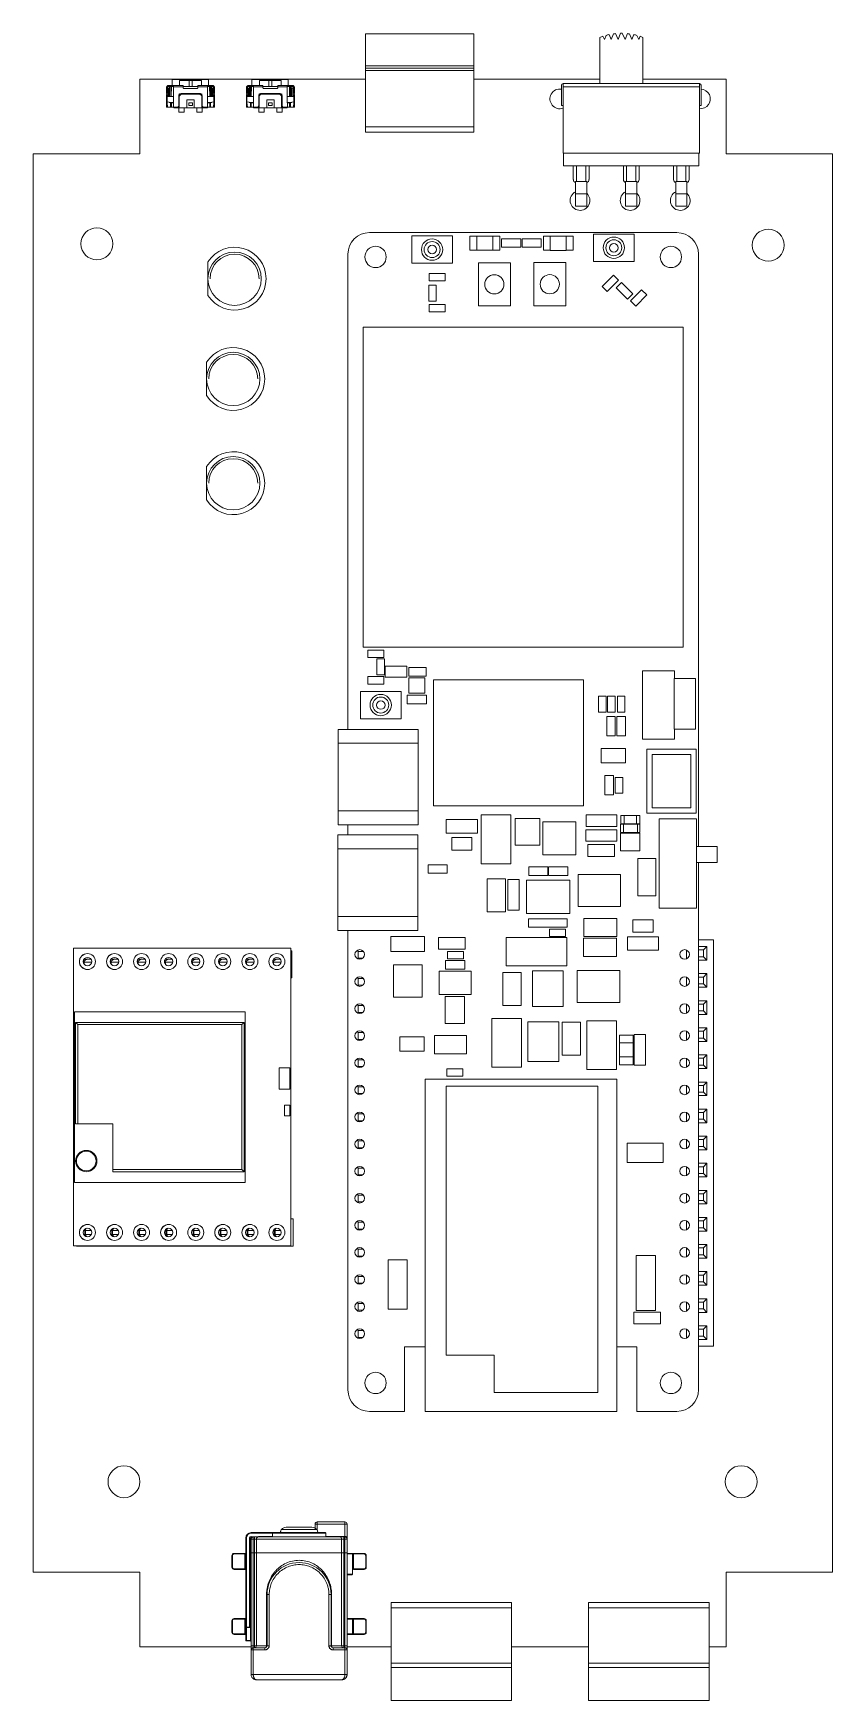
# Model space of a CAD drawing. Header units: millimetres. Extents: x 6 to 81, y 4 to 160.
import ezdxf

# ---------------------------------------------------------------- set-up
doc = ezdxf.new("R2010")
doc.units = ezdxf.units.MM

msp = doc.modelspace()

# ---------------------------------------------------------------- linework, layer by layer
at = {"color": 7, "linetype": 'Continuous', "lineweight": 15}
for p, q in [((37.66, 151.07), (37.66, 160.27)), ((37.66, 160.27), (47.82, 160.27)), ((47.82, 151.07), (47.82, 160.27)), ((59.65, 155.62), (59.65, 159.95)), ((60.06, 159.76), (59.93, 160.05)), ((60.22, 160.14), (60.06, 159.76)), ((60.71, 159.76), (60.5, 160.21)), ((60.92, 160.28), (60.71, 159.76)), ((61.36, 159.76), (61.11, 160.3)), ((61.58, 160.33), (61.36, 159.76)), ((61.58, 160.33), (61.74, 160.33)), ((62, 159.76), (61.74, 160.33)), ((62.22, 160.3), (62, 159.76)), ((62.65, 159.76), (62.41, 160.28)), ((62.83, 160.21), (62.65, 159.76)), ((63.3, 159.76), (63.12, 160.14)), ((63.41, 160.05), (63.3, 159.76)), ((63.68, 159.95), (63.68, 155.62)), ((37.66, 157.27), (47.82, 157.27)), ((47.82, 157.07), (37.66, 157.07)), ((37.66, 156.83), (47.82, 156.83)), ((16.48, 149.02), (16.48, 156.02)), ((16.48, 156.02), (37.66, 156.02)), ((18.98, 154.82), (18.98, 155.25)), ((19.08, 154.82), (18.98, 154.82)), ((19.08, 155.25), (19.08, 154.82)), ((19.1, 155.35), (19.1, 155.45)), ((19.1, 155.45), (19.55, 155.45)), ((19.1, 155.35), (19.64, 155.35)), ((19.18, 155.19), (19.23, 155.19)), ((19.27, 154.42), (19.27, 155.35)), ((19.37, 154.42), (19.37, 155.35)), ((19.45, 155.35), (19.43, 154.42)), ((22.91, 156.01), (19.51, 156.01)), ((19.51, 156.01), (19.51, 155.45)), ((19.55, 155.45), (19.55, 155.35)), ((19.63, 155.45), (20.53, 155.45)), ((19.65, 155.3), (19.65, 153.85)), ((20.53, 155.3), (19.65, 155.3)), ((20.21, 155.9), (20.21, 155.45)), ((20.53, 155.35), (21.93, 155.35)), ((20.53, 155.25), (20.53, 155.3)), ((21.83, 155.15), (20.63, 155.15)), ((21.09, 155.35), (21.09, 155.94)), ((21.38, 155.94), (21.09, 155.94)), ((21.38, 155.9), (21.09, 155.9)), ((21.38, 155.94), (21.38, 155.35)), ((21.93, 155.45), (22.83, 155.45)), ((21.93, 155.3), (21.93, 155.25)), ((22.82, 155.3), (21.93, 155.3)), ((22.26, 155.45), (22.26, 155.9)), ((22.82, 155.35), (23.36, 155.35)), ((22.82, 153.85), (22.82, 155.3)), ((22.91, 155.45), (22.91, 156.01)), ((22.92, 155.45), (22.92, 155.35)), ((22.92, 155.45), (23.36, 155.45)), ((23.03, 154.42), (23.01, 155.35)), ((23.1, 155.35), (23.1, 154.42)), ((23.18, 155.45), (23.18, 155.45)), ((23.2, 155.35), (23.2, 154.42)), ((23.28, 155.19), (23.24, 155.19)), ((23.36, 155.35), (23.36, 155.45)), ((23.38, 155.25), (23.38, 154.82)), ((23.48, 154.82), (23.38, 154.82)), ((23.48, 155.25), (23.48, 154.82)), ((26.48, 154.82), (26.48, 155.25)), ((26.58, 154.82), (26.48, 154.82)), ((26.58, 155.25), (26.58, 154.82)), ((26.6, 155.35), (26.6, 155.45)), ((26.6, 155.45), (27.04, 155.45)), ((26.6, 155.35), (27.14, 155.35)), ((26.68, 155.19), (26.72, 155.19)), ((26.76, 154.42), (26.76, 155.35)), ((26.86, 154.42), (26.86, 155.35)), ((26.95, 155.35), (26.93, 154.42)), ((30.4, 156.01), (27, 156.01)), ((27, 156.01), (27, 155.45)), ((27.04, 155.45), (27.04, 155.35)), ((27.13, 155.45), (28.03, 155.45)), ((27.14, 155.3), (27.14, 153.85)), ((28.03, 155.3), (27.14, 155.3)), ((27.7, 155.9), (27.7, 155.45)), ((28.03, 155.35), (29.43, 155.35)), ((28.03, 155.25), (28.03, 155.3)), ((29.33, 155.15), (28.13, 155.15)), ((28.58, 155.35), (28.58, 155.94)), ((28.87, 155.94), (28.58, 155.94)), ((28.87, 155.9), (28.58, 155.9)), ((28.87, 155.94), (28.87, 155.35)), ((29.43, 155.45), (30.33, 155.45)), ((29.43, 155.3), (29.43, 155.25)), ((30.31, 155.3), (29.43, 155.3)), ((29.75, 155.45), (29.75, 155.9)), ((30.31, 155.35), (30.86, 155.35)), ((30.31, 153.85), (30.31, 155.3)), ((30.4, 155.45), (30.4, 156.01)), ((30.41, 155.45), (30.41, 155.35)), ((30.41, 155.45), (30.86, 155.45)), ((30.53, 154.42), (30.51, 155.35)), ((30.59, 155.35), (30.59, 154.42)), ((30.68, 155.45), (30.68, 155.45)), ((30.69, 155.35), (30.69, 154.42)), ((30.78, 155.19), (30.73, 155.19)), ((30.86, 155.35), (30.86, 155.45)), ((30.88, 155.25), (30.88, 154.82)), ((30.98, 154.82), (30.88, 154.82)), ((30.98, 155.25), (30.98, 154.82)), ((47.82, 156.02), (59.65, 156.02)), ((56.03, 155.46), (56.03, 153.56)), ((56.19, 155.62), (56.19, 149.1)), ((56.19, 155.62), (68.97, 155.62)), ((56.19, 155.3), (68.98, 155.3)), ((63.68, 156.02), (71.48, 156.02)), ((68.98, 149.1), (68.98, 155.62)), ((69.13, 155.46), (69.13, 153.56)), ((71.48, 156.02), (71.48, 149.02)), ((18.98, 154.7), (19.08, 154.7)), ((18.98, 154.64), (19.08, 154.64)), ((18.98, 154.52), (19.08, 154.52)), ((18.98, 153.4), (18.98, 154.52)), ((19.08, 153.4), (18.98, 153.4)), ((19.03, 154.42), (19.03, 153.91)), ((19.03, 154.42), (19.65, 154.42)), ((19.23, 153.86), (19.03, 153.91)), ((19.03, 153.91), (19.04, 153.86)), ((19.04, 153.86), (19.04, 153.85)), ((19.04, 153.85), (19.08, 153.4)), ((19.08, 154.42), (19.08, 154.52)), ((19.08, 153.4), (19.08, 153.39)), ((19.08, 153.39), (19.53, 153.39)), ((19.23, 153.86), (19.23, 153.85)), ((19.65, 153.85), (19.23, 153.85)), ((19.38, 153.85), (19.35, 153.8)), ((19.35, 153.8), (19.35, 153.52)), ((19.4, 153.8), (19.39, 153.85)), ((19.44, 153.8), (19.4, 153.8)), ((19.44, 153.39), (19.44, 153.8)), ((19.63, 153.39), (19.63, 153.81)), ((19.63, 153.39), (19.94, 153.39)), ((19.66, 153.39), (19.66, 153.34)), ((19.66, 153.34), (22.81, 153.34)), ((20.13, 154.61), (22.33, 154.61)), ((20.13, 152.94), (20.13, 153.34)), ((20.14, 153.59), (20.14, 154.48)), ((20.18, 153.34), (20.18, 154.39)), ((20.34, 154.68), (22.12, 154.68)), ((20.63, 153.34), (20.63, 152.94)), ((21.58, 154.08), (20.89, 154.08)), ((20.89, 153.34), (20.89, 154.08)), ((21.06, 153.8), (21.06, 153.55)), ((21.41, 153.8), (21.06, 153.8)), ((21.41, 153.55), (21.06, 153.55)), ((21.41, 153.55), (21.41, 153.8)), ((21.58, 154.08), (21.58, 153.34)), ((21.83, 152.94), (21.83, 153.34)), ((22.28, 154.39), (22.28, 153.34)), ((22.32, 154.48), (22.32, 153.59)), ((22.33, 153.34), (22.33, 152.94)), ((22.83, 153.39), (22.52, 153.39)), ((22.81, 153.34), (22.81, 153.39)), ((22.82, 154.42), (23.43, 154.42)), ((23.23, 153.85), (22.82, 153.85)), ((22.83, 153.81), (22.83, 153.39)), ((22.93, 153.39), (23.38, 153.39)), ((23.03, 153.8), (23.03, 153.39)), ((23.07, 153.8), (23.03, 153.8)), ((23.08, 153.85), (23.07, 153.8)), ((23.11, 153.8), (23.09, 153.85)), ((23.11, 153.52), (23.11, 153.8)), ((23.43, 153.91), (23.23, 153.86)), ((23.23, 153.85), (23.23, 153.86)), ((23.48, 154.7), (23.38, 154.7)), ((23.38, 154.64), (23.48, 154.64)), ((23.48, 154.52), (23.38, 154.52)), ((23.38, 154.52), (23.38, 154.42)), ((23.38, 153.4), (23.43, 153.85)), ((23.38, 153.39), (23.38, 153.4)), ((23.48, 153.4), (23.38, 153.4)), ((23.43, 154.42), (23.43, 153.91)), ((23.43, 153.86), (23.43, 153.91)), ((23.43, 153.85), (23.43, 153.86)), ((23.48, 153.4), (23.48, 154.52)), ((26.48, 154.7), (26.58, 154.7)), ((26.48, 154.64), (26.58, 154.64)), ((26.48, 154.52), (26.58, 154.52)), ((26.48, 153.4), (26.48, 154.52)), ((26.58, 153.4), (26.48, 153.4)), ((26.53, 154.42), (26.53, 153.91)), ((26.53, 154.42), (27.14, 154.42)), ((26.73, 153.86), (26.53, 153.91)), ((26.53, 153.91), (26.53, 153.86)), ((26.53, 153.86), (26.53, 153.85)), ((26.53, 153.85), (26.58, 153.4)), ((26.58, 154.42), (26.58, 154.52)), ((26.58, 153.4), (26.58, 153.39)), ((26.58, 153.39), (27.03, 153.39)), ((26.73, 153.86), (26.73, 153.85)), ((27.14, 153.85), (26.73, 153.85)), ((26.87, 153.85), (26.85, 153.8)), ((26.85, 153.8), (26.85, 153.52)), ((26.89, 153.8), (26.88, 153.85)), ((26.93, 153.8), (26.89, 153.8)), ((26.93, 153.39), (26.93, 153.8)), ((27.13, 153.39), (27.13, 153.81)), ((27.13, 153.39), (27.44, 153.39)), ((27.15, 153.39), (27.15, 153.34)), ((27.15, 153.34), (30.3, 153.34)), ((27.63, 154.61), (29.82, 154.61)), ((27.63, 152.94), (27.63, 153.34)), ((27.64, 153.59), (27.64, 154.48)), ((27.68, 153.34), (27.68, 154.39)), ((27.84, 154.68), (29.62, 154.68)), ((28.13, 153.34), (28.13, 152.94)), ((29.07, 154.08), (28.38, 154.08)), ((28.38, 153.34), (28.38, 154.08)), ((28.9, 153.8), (28.55, 153.8)), ((28.55, 153.8), (28.55, 153.55)), ((28.9, 153.55), (28.55, 153.55)), ((28.9, 153.55), (28.9, 153.8)), ((29.07, 154.08), (29.07, 153.34)), ((29.33, 152.94), (29.33, 153.34)), ((29.78, 154.39), (29.78, 153.34)), ((29.82, 154.48), (29.82, 153.59)), ((29.83, 153.34), (29.83, 152.94)), ((30.02, 153.39), (30.33, 153.39)), ((30.3, 153.34), (30.3, 153.39)), ((30.31, 154.42), (30.93, 154.42)), ((30.73, 153.85), (30.31, 153.85)), ((30.33, 153.81), (30.33, 153.39)), ((30.42, 153.39), (30.88, 153.39)), ((30.52, 153.8), (30.52, 153.39)), ((30.56, 153.8), (30.52, 153.8)), ((30.57, 153.85), (30.56, 153.8)), ((30.6, 153.8), (30.58, 153.85)), ((30.6, 153.52), (30.6, 153.8)), ((30.93, 153.91), (30.73, 153.86)), ((30.73, 153.85), (30.73, 153.86)), ((30.98, 154.7), (30.88, 154.7)), ((30.88, 154.64), (30.98, 154.64)), ((30.98, 154.52), (30.88, 154.52)), ((30.88, 154.52), (30.88, 154.42)), ((30.88, 153.4), (30.92, 153.85)), ((30.88, 153.39), (30.88, 153.4)), ((30.98, 153.4), (30.88, 153.4)), ((30.92, 153.86), (30.93, 153.91)), ((30.92, 153.85), (30.92, 153.86)), ((30.93, 154.42), (30.93, 153.91)), ((30.98, 153.4), (30.98, 154.52)), ((56.03, 153.56), (56.19, 153.56)), ((69.13, 153.56), (68.98, 153.56)), ((20.63, 152.94), (20.13, 152.94)), ((22.33, 152.94), (21.83, 152.94)), ((28.13, 152.94), (27.63, 152.94)), ((29.83, 152.94), (29.33, 152.94)), ((47.82, 151.57), (37.66, 151.57)), ((37.66, 151.07), (47.82, 151.07)), ((6.48, 16.02), (6.48, 149.02)), ((6.48, 149.02), (16.48, 149.02)), ((56.19, 149.1), (68.98, 149.1)), ((56.23, 149.1), (56.23, 147.9)), ((68.93, 149.1), (68.93, 147.9)), ((71.48, 149.02), (81.48, 149.02)), ((81.48, 149.02), (81.48, 16.02)), ((68.93, 147.9), (56.23, 147.9)), ((57.45, 146.43), (57.45, 147.9)), ((58.32, 147.9), (58.32, 146.43)), ((62.15, 146.43), (62.15, 147.9)), ((63.02, 147.9), (63.02, 146.43)), ((66.85, 146.43), (66.85, 147.9)), ((67.72, 147.9), (67.72, 146.43)), ((57.36, 146.44), (57.36, 144.11)), ((57.45, 146.43), (58.32, 146.43)), ((58.41, 146.44), (58.41, 144.11)), ((62.06, 146.44), (62.06, 144.11)), ((63.02, 146.43), (62.15, 146.43)), ((63.11, 146.44), (63.11, 144.11)), ((66.76, 146.44), (66.76, 144.11)), ((66.85, 146.43), (67.72, 146.43)), ((67.81, 146.44), (67.81, 144.11)), ((58.41, 145.28), (57.36, 145.28)), ((57.36, 144.11), (58.41, 144.11)), ((63.11, 145.28), (62.06, 145.28)), ((62.06, 144.11), (63.11, 144.11)), ((67.81, 145.28), (66.76, 145.28)), ((66.76, 144.11), (67.81, 144.11)), ((38.03, 141.64), (66.86, 141.64)), ((41.99, 138.77), (41.99, 141.34)), ((41.99, 141.34), (45.8, 141.34)), ((45.8, 141.34), (45.8, 138.77)), ((47.45, 141.3), (50.24, 141.3)), ((47.45, 140.01), (47.45, 141.3)), ((48.09, 141.3), (48.09, 140.01)), ((49.59, 141.3), (49.59, 140.01)), ((50.24, 141.3), (50.24, 140.01)), ((50.42, 141.07), (50.42, 140.27)), ((50.42, 141.07), (52.22, 141.07)), ((52.22, 141.07), (52.22, 140.27)), ((52.34, 141.07), (52.34, 140.27)), ((52.34, 141.07), (54.14, 141.07)), ((54.14, 141.07), (54.14, 140.27)), ((54.34, 141.3), (57.14, 141.3)), ((54.34, 140), (54.34, 141.3)), ((54.99, 141.3), (54.99, 139.97)), ((56.49, 139.97), (56.49, 141.3)), ((57.14, 141.3), (57.14, 140)), ((59.04, 138.93), (59.04, 141.5)), ((59.04, 141.5), (62.85, 141.5)), ((62.85, 141.5), (62.85, 138.93)), ((36, 95.06), (36, 139.61)), ((50.24, 140.01), (47.45, 140.01)), ((52.22, 140.27), (50.42, 140.27)), ((54.14, 140.27), (52.34, 140.27)), ((54.99, 140), (54.34, 140)), ((54.99, 139.97), (56.49, 139.97)), ((57.14, 140), (56.49, 140)), ((68.89, 139.61), (68.89, 84.07)), ((22.87, 135.75), (22.87, 138.88)), ((45.8, 138.77), (41.99, 138.77)), ((43.63, 137.81), (43.63, 137.12)), ((43.63, 137.81), (45.13, 137.81)), ((45.13, 137.81), (45.13, 137.12)), ((48.24, 134.76), (48.24, 138.82)), ((48.24, 138.82), (51.24, 138.82)), ((51.24, 138.82), (51.24, 134.76)), ((53.44, 134.77), (53.44, 138.83)), ((53.44, 138.83), (56.44, 138.83)), ((56.44, 138.83), (56.44, 134.77)), ((62.85, 138.93), (59.04, 138.93)), ((59.86, 136.6), (60.92, 137.66)), ((60.92, 137.66), (61.4, 137.19)), ((43.58, 136.7), (44.28, 136.7)), ((43.58, 135.2), (43.58, 136.7)), ((45.13, 137.12), (43.63, 137.12)), ((44.28, 136.7), (44.28, 135.2)), ((59.86, 136.6), (60.34, 136.12)), ((61.4, 137.19), (60.34, 136.12)), ((61.68, 136.97), (61.18, 136.47)), ((62.24, 135.41), (61.18, 136.47)), ((61.68, 136.97), (62.74, 135.91)), ((62.5, 135.23), (63.56, 136.29)), ((63.56, 136.29), (64.06, 135.8)), ((44.28, 135.2), (43.58, 135.2)), ((43.62, 134.9), (43.62, 134.2)), ((43.62, 134.9), (45.12, 134.9)), ((45.12, 134.9), (45.12, 134.2)), ((51.24, 134.76), (48.24, 134.76)), ((56.44, 134.77), (53.44, 134.77)), ((62.74, 135.91), (62.24, 135.41)), ((62.5, 135.23), (63, 134.73)), ((64.06, 135.8), (63, 134.73)), ((45.12, 134.2), (43.62, 134.2)), ((37.44, 102.78), (37.44, 132.78)), ((37.44, 132.78), (67.44, 132.78)), ((67.44, 132.78), (67.44, 102.78)), ((22.74, 126.35), (22.74, 129.48)), ((22.74, 116.57), (22.74, 119.71)), ((67.44, 102.78), (37.44, 102.78)), ((37.87, 102.5), (37.87, 101.8)), ((37.87, 102.5), (39.37, 102.5)), ((39.37, 101.8), (37.87, 101.8)), ((38.72, 101.66), (39.42, 101.66)), ((38.72, 100.16), (38.72, 101.66)), ((39.37, 102.5), (39.37, 101.8)), ((39.42, 101.66), (39.42, 100.16)), ((39.42, 100.16), (38.72, 100.16)), ((39.5, 100.97), (41.53, 100.97)), ((39.5, 100.97), (39.5, 99.96)), ((41.53, 100.97), (41.53, 99.96)), ((41.73, 100.86), (43.35, 100.86)), ((41.73, 100.06), (41.73, 100.86)), ((43.35, 100.86), (43.35, 100.06)), ((63.64, 94.15), (63.64, 100.55)), ((63.64, 100.55), (66.63, 100.55)), ((66.63, 99.82), (66.63, 100.55)), ((37.18, 96.06), (37.18, 98.62)), ((37.18, 98.62), (40.99, 98.62)), ((37.87, 100.01), (37.87, 99.31)), ((37.87, 100.01), (39.37, 100.01)), ((39.37, 99.31), (37.87, 99.31)), ((39.37, 100.01), (39.37, 99.31)), ((41.53, 99.96), (39.5, 99.96)), ((40.99, 98.62), (40.99, 96.06)), ((41.72, 98.44), (41.72, 99.9)), ((41.72, 99.9), (43.22, 99.9)), ((43.35, 100.06), (41.73, 100.06)), ((43.22, 99.9), (43.22, 98.44)), ((44.02, 87.9), (44.02, 99.7)), ((44.02, 99.7), (58.11, 99.7)), ((58.11, 99.7), (58.11, 87.9)), ((66.62, 99.82), (68.62, 99.82)), ((66.62, 99.82), (66.62, 95.07)), ((68.62, 99.82), (68.62, 95.07)), ((41.57, 98.25), (41.57, 97.44)), ((41.57, 98.25), (43.37, 98.25)), ((43.37, 97.44), (41.57, 97.44)), ((43.22, 98.44), (41.72, 98.44)), ((43.37, 98.25), (43.37, 97.44)), ((60.22, 98.17), (59.52, 98.17)), ((59.52, 96.67), (59.52, 98.17)), ((60.22, 98.17), (60.22, 96.67)), ((61.06, 98.16), (60.36, 98.16)), ((60.36, 96.66), (60.36, 98.16)), ((61.06, 98.16), (61.06, 96.66)), ((61.28, 96.66), (61.28, 98.16)), ((61.97, 98.16), (61.28, 98.16)), ((61.97, 98.16), (61.97, 96.66)), ((40.99, 96.06), (37.18, 96.06)), ((60.22, 96.67), (59.52, 96.67)), ((60.29, 94.46), (60.29, 96.26)), ((61.09, 96.26), (60.29, 96.26)), ((61.06, 96.66), (60.36, 96.66)), ((61.09, 96.26), (61.09, 94.46)), ((61.23, 94.46), (61.23, 96.26)), ((62.03, 96.26), (61.23, 96.26)), ((61.97, 96.66), (61.28, 96.66)), ((62.03, 96.26), (62.03, 94.46)), ((42.58, 95.06), (35.08, 95.06)), ((35.08, 86.11), (35.08, 95.06)), ((42.58, 86.11), (42.58, 95.06)), ((61.09, 94.46), (60.29, 94.46)), ((62.03, 94.46), (61.23, 94.46)), ((66.63, 94.15), (63.64, 94.15)), ((68.62, 95.07), (66.62, 95.07)), ((66.63, 95.07), (66.63, 94.15)), ((35.08, 93.76), (42.58, 93.76)), ((59.76, 91.91), (59.76, 93.25)), ((59.76, 93.25), (62.05, 93.25)), ((62.05, 93.25), (62.05, 91.91)), ((64.06, 87.19), (64.06, 93.19)), ((64.06, 93.19), (68.66, 93.19)), ((64.56, 92.69), (68.16, 92.69)), ((64.56, 87.69), (64.56, 92.69)), ((68.16, 92.69), (68.16, 87.69)), ((68.66, 93.19), (68.66, 87.19)), ((62.05, 91.91), (59.76, 91.91)), ((60.12, 88.92), (60.12, 90.72)), ((60.92, 90.72), (60.12, 90.72)), ((60.92, 90.72), (60.92, 88.92)), ((61.79, 90.56), (61.09, 90.56)), ((61.09, 89.06), (61.09, 90.56)), ((61.79, 90.56), (61.79, 89.06)), ((58.11, 87.9), (44.02, 87.9)), ((60.92, 88.92), (60.12, 88.92)), ((61.79, 89.06), (61.09, 89.06)), ((68.16, 87.69), (64.56, 87.69)), ((35.08, 87.41), (42.58, 87.41)), ((42.58, 86.11), (35.08, 86.11)), ((36, 85.16), (36, 86.11)), ((45.23, 86.61), (45.23, 85.34)), ((45.23, 86.61), (48.15, 86.61)), ((48.15, 86.61), (48.15, 85.34)), ((48.5, 82.46), (48.5, 87.03)), ((48.5, 87.03), (51.29, 87.03)), ((51.29, 87.03), (51.29, 82.46)), ((51.68, 84.2), (51.68, 86.71)), ((51.68, 86.71), (54.01, 86.71)), ((54.01, 86.71), (54.01, 84.2)), ((54.28, 86.4), (57.38, 86.4)), ((54.28, 83.3), (54.28, 86.4)), ((57.38, 86.4), (57.38, 83.3)), ((58.34, 87.04), (58.34, 85.96)), ((58.34, 87.04), (61.23, 87.04)), ((61.23, 87.04), (61.23, 85.96)), ((61.59, 86.17), (63.39, 86.17)), ((61.59, 85.38), (61.59, 86.17)), ((61.6, 86.97), (63.4, 86.97)), ((61.6, 86.19), (61.6, 86.97)), ((63.4, 86.19), (61.6, 86.19)), ((61.86, 85.38), (61.86, 86.17)), ((61.92, 86.19), (61.92, 86.97)), ((63.09, 86.19), (63.09, 86.97)), ((63.18, 85.38), (63.18, 86.17)), ((63.39, 86.17), (63.39, 85.38)), ((63.4, 86.97), (63.4, 86.19)), ((68.66, 87.19), (64.06, 87.19)), ((65.21, 86.68), (68.71, 86.68)), ((65.21, 78.3), (65.21, 86.68)), ((68.71, 86.68), (68.71, 78.3)), ((35.05, 76.21), (35.05, 85.16)), ((42.55, 85.16), (35.05, 85.16)), ((42.55, 76.21), (42.55, 85.16)), ((48.15, 85.34), (45.23, 85.34)), ((45.74, 84.91), (45.74, 83.74)), ((45.74, 84.91), (47.64, 84.91)), ((47.64, 84.91), (47.64, 83.74)), ((58.33, 85.64), (61.22, 85.64)), ((58.33, 85.64), (58.33, 84.56)), ((61.22, 84.56), (58.33, 84.56)), ((61.23, 85.96), (58.34, 85.96)), ((61.22, 85.64), (61.22, 84.56)), ((63.39, 85.38), (61.59, 85.38)), ((61.59, 85.33), (63.39, 85.33)), ((61.59, 85.33), (61.59, 83.68)), ((63.39, 85.33), (63.39, 83.68)), ((35.05, 83.86), (42.55, 83.86)), ((47.64, 83.74), (45.74, 83.74)), ((54.01, 84.2), (51.68, 84.2)), ((57.38, 83.3), (54.28, 83.3)), ((58.5, 84.25), (61, 84.25)), ((58.5, 84.25), (58.5, 83.15)), ((61, 83.15), (58.5, 83.15)), ((61, 84.25), (61, 83.15)), ((63.39, 83.68), (61.59, 83.68)), ((63.2, 79.46), (63.2, 82.94)), ((63.2, 82.94), (64.9, 82.94)), ((64.9, 82.94), (64.9, 79.46)), ((68.71, 84.07), (70.66, 84.07)), ((70.66, 84.07), (70.66, 82.57)), ((43.52, 82.37), (43.52, 81.57)), ((43.52, 82.37), (45.32, 82.37)), ((45.32, 81.57), (43.52, 81.57)), ((45.32, 82.37), (45.32, 81.57)), ((51.29, 82.46), (48.5, 82.46)), ((52.97, 82.17), (54.77, 82.17)), ((52.97, 82.17), (52.97, 81.37)), ((54.77, 81.37), (52.97, 81.37)), ((54.77, 82.17), (54.77, 81.37)), ((54.83, 81.37), (54.83, 82.17)), ((54.83, 82.17), (56.63, 82.17)), ((56.63, 81.37), (54.83, 81.37)), ((56.63, 82.17), (56.63, 81.37)), ((57.59, 81.46), (61.59, 81.46)), ((57.59, 78.46), (57.59, 81.46)), ((61.59, 81.46), (61.59, 78.46)), ((70.66, 82.57), (68.71, 82.57)), ((68.89, 82.57), (68.89, 33.14)), ((49.08, 77.94), (49.08, 81.04)), ((50.78, 81.04), (49.08, 81.04)), ((50.78, 81.04), (50.78, 77.94)), ((51, 80.99), (52.08, 80.99)), ((51, 78.09), (51, 80.99)), ((52.08, 80.99), (52.08, 78.09)), ((52.75, 77.79), (52.75, 80.93)), ((52.75, 80.93), (56.83, 80.93)), ((56.83, 80.93), (56.83, 77.79)), ((61.59, 78.46), (57.59, 78.46)), ((64.9, 79.46), (63.2, 79.46)), ((68.71, 78.3), (65.21, 78.3)), ((35.05, 77.51), (42.55, 77.51)), ((50.78, 77.94), (49.08, 77.94)), ((52.08, 78.09), (51, 78.09)), ((56.83, 77.79), (52.75, 77.79)), ((52.95, 77.3), (52.95, 76.5)), ((52.95, 77.3), (56.57, 77.3)), ((56.57, 77.3), (56.57, 76.5)), ((58.12, 75.63), (58.12, 77.33)), ((58.12, 77.33), (61.22, 77.33)), ((61.22, 77.33), (61.22, 75.63)), ((62.72, 77.21), (64.63, 77.21)), ((62.72, 77.21), (62.72, 76.04)), ((64.63, 77.21), (64.63, 76.04)), ((35.05, 76.21), (42.55, 76.21)), ((36, 33.12), (36, 76.21)), ((40.02, 75.63), (43.2, 75.63)), ((40.02, 75.63), (40.02, 74.23)), ((43.2, 75.63), (43.2, 74.23)), ((44.5, 75.54), (44.5, 74.44)), ((44.5, 75.54), (47, 75.54)), ((47, 75.54), (47, 74.44)), ((50.84, 75.55), (56.55, 75.55)), ((50.84, 72.89), (50.84, 75.55)), ((56.57, 76.5), (52.95, 76.5)), ((54.92, 76.32), (54.92, 75.62)), ((54.92, 76.32), (56.42, 76.32)), ((56.42, 75.62), (54.92, 75.62)), ((56.42, 76.32), (56.42, 75.62)), ((56.55, 75.55), (56.55, 72.89)), ((58.11, 75.47), (58.11, 73.77)), ((58.11, 75.47), (61.21, 75.47)), ((61.22, 75.63), (58.12, 75.63)), ((61.21, 75.47), (61.21, 73.77)), ((62.22, 75.61), (62.22, 74.34)), ((62.22, 75.61), (65.14, 75.61)), ((64.63, 76.04), (62.72, 76.04)), ((65.14, 75.61), (65.14, 74.34)), ((70.3, 75.32), (68.89, 75.32)), ((70.3, 37.22), (70.3, 75.32)), ((10.25, 46.63), (10.25, 74.53)), ((30.65, 74.53), (10.25, 74.53)), ((11.24, 73.52), (11.87, 73.52)), ((13.78, 73.52), (14.41, 73.52)), ((16.32, 73.52), (16.95, 73.52)), ((18.86, 73.52), (19.49, 73.52)), ((21.4, 73.52), (22.03, 73.52)), ((23.94, 73.52), (24.57, 73.52)), ((26.48, 73.52), (27.11, 73.52)), ((29.02, 73.52), (29.65, 73.52)), ((30.65, 46.63), (30.65, 74.53)), ((30.73, 74.3), (30.65, 74.3)), ((30.73, 74.3), (30.73, 71.76)), ((36.96, 74.24), (36.87, 74.33)), ((36.96, 73.6), (36.91, 73.55)), ((36.96, 74.24), (36.96, 73.6)), ((37.46, 74.24), (36.96, 74.24)), ((36.96, 73.6), (37.4, 73.6)), ((43.2, 74.23), (40.02, 74.23)), ((47, 74.44), (44.5, 74.44)), ((45.34, 74.23), (46.84, 74.23)), ((45.34, 74.23), (45.34, 73.53)), ((46.84, 73.53), (45.34, 73.53)), ((46.84, 74.23), (46.84, 73.53)), ((61.21, 73.77), (58.11, 73.77)), ((65.14, 74.34), (62.22, 74.34)), ((67.76, 74.37), (67.76, 73.53)), ((68.89, 74.69), (69.67, 74.69)), ((69.35, 74.37), (68.89, 74.37)), ((68.89, 73.73), (69.35, 73.73)), ((69.35, 74.37), (69.67, 74.69)), ((69.35, 73.73), (69.35, 74.37)), ((69.67, 73.41), (69.35, 73.73)), ((69.67, 74.69), (69.67, 73.41)), ((11.18, 73.13), (11.18, 73.42)), ((11.18, 73.22), (11.95, 73.22)), ((11.25, 73.02), (11.25, 73.22)), ((13.72, 73.13), (13.72, 73.42)), ((13.72, 73.22), (14.49, 73.22)), ((13.79, 73.02), (13.79, 73.22)), ((16.26, 73.13), (16.26, 73.42)), ((16.26, 73.22), (17.03, 73.22)), ((16.33, 73.02), (16.33, 73.22)), ((18.8, 73.13), (18.8, 73.42)), ((18.8, 73.22), (19.57, 73.22)), ((18.87, 73.02), (18.87, 73.22)), ((21.34, 73.13), (21.34, 73.42)), ((21.34, 73.22), (22.11, 73.22)), ((21.41, 73.02), (21.41, 73.22)), ((23.88, 73.13), (23.88, 73.42)), ((23.88, 73.22), (24.65, 73.22)), ((23.95, 73.02), (23.95, 73.22)), ((26.42, 73.13), (26.42, 73.42)), ((26.42, 73.22), (27.19, 73.22)), ((26.49, 73.02), (26.49, 73.22)), ((28.96, 73.13), (28.96, 73.42)), ((28.96, 73.22), (29.73, 73.22)), ((29.03, 73.02), (29.03, 73.22)), ((40.29, 69.96), (40.29, 72.99)), ((40.29, 72.99), (42.98, 72.99)), ((42.98, 72.99), (42.98, 69.96)), ((44.55, 72.39), (47.55, 72.39)), ((44.55, 70.19), (44.55, 72.39)), ((45.16, 73.37), (45.16, 72.57)), ((45.16, 73.37), (46.96, 73.37)), ((46.96, 72.57), (45.16, 72.57)), ((46.96, 73.37), (46.96, 72.57)), ((47.55, 72.39), (47.55, 70.19)), ((50.54, 69.17), (50.54, 72.27)), ((52.24, 72.27), (50.54, 72.27)), ((56.55, 72.89), (50.84, 72.89)), ((52.24, 72.27), (52.24, 69.17)), ((53.31, 69.07), (53.31, 72.43)), ((53.31, 72.43), (56.21, 72.43)), ((56.21, 72.43), (56.21, 69.07)), ((57.5, 69.46), (57.5, 72.46)), ((57.5, 72.46), (61.5, 72.46)), ((61.5, 72.46), (61.5, 69.46)), ((69.67, 73.41), (68.89, 73.41)), ((68.89, 72.15), (69.67, 72.15)), ((69.35, 71.83), (69.67, 72.15)), ((69.67, 72.15), (69.67, 70.87)), ((30.73, 71.76), (30.65, 71.76)), ((36.96, 71.7), (36.87, 71.79)), ((36.96, 71.06), (36.91, 71.01)), ((36.96, 71.7), (36.96, 71.06)), ((37.46, 71.7), (36.96, 71.7)), ((36.96, 71.06), (37.4, 71.06)), ((67.76, 71.83), (67.76, 70.99)), ((69.35, 71.83), (68.89, 71.83)), ((68.89, 71.19), (69.35, 71.19)), ((69.67, 70.87), (68.89, 70.87)), ((69.35, 71.19), (69.35, 71.83)), ((69.67, 70.87), (69.35, 71.19)), ((36.96, 69.16), (36.87, 69.25)), ((37.46, 69.16), (36.96, 69.16)), ((36.96, 69.16), (36.96, 68.52)), ((42.98, 69.96), (40.29, 69.96)), ((47.55, 70.19), (44.55, 70.19)), ((45.13, 70.01), (46.93, 70.01)), ((45.13, 67.49), (45.13, 70.01)), ((46.93, 70.01), (46.93, 67.49)), ((52.24, 69.17), (50.54, 69.17)), ((56.21, 69.07), (53.31, 69.07)), ((61.5, 69.46), (57.5, 69.46)), ((67.76, 69.29), (67.76, 68.45)), ((68.89, 69.61), (69.67, 69.61)), ((69.35, 69.29), (68.89, 69.29)), ((69.35, 69.29), (69.67, 69.61)), ((69.35, 68.65), (69.35, 69.29)), ((69.67, 69.61), (69.67, 68.33)), ((26.35, 68.58), (10.35, 68.58)), ((10.35, 68.58), (10.35, 52.58)), ((26.25, 67.58), (10.45, 67.58)), ((10.65, 67.38), (10.45, 67.58)), ((10.45, 58.08), (10.45, 67.58)), ((10.65, 67.38), (26.05, 67.38)), ((10.65, 58.08), (10.65, 67.38)), ((26.25, 67.58), (26.05, 67.38)), ((26.05, 67.38), (26.05, 53.78)), ((26.25, 53.58), (26.25, 67.58)), ((26.35, 52.58), (26.35, 68.58)), ((36.96, 68.52), (36.91, 68.47)), ((36.96, 68.52), (37.4, 68.52)), ((46.93, 67.49), (45.13, 67.49)), ((49.51, 67.96), (52.3, 67.96)), ((49.51, 63.38), (49.51, 67.96)), ((52.3, 67.96), (52.3, 63.38)), ((52.89, 63.9), (52.89, 67.62)), ((52.89, 67.62), (55.79, 67.62)), ((55.79, 67.62), (55.79, 63.9)), ((56.11, 64.51), (56.11, 67.61)), ((57.81, 67.61), (56.11, 67.61)), ((57.81, 67.61), (57.81, 64.51)), ((58.41, 63.17), (58.41, 67.74)), ((58.41, 67.74), (61.2, 67.74)), ((61.2, 67.74), (61.2, 63.17)), ((68.89, 68.65), (69.35, 68.65)), ((69.67, 68.33), (68.89, 68.33)), ((69.67, 68.33), (69.35, 68.65)), ((36.96, 66.62), (36.87, 66.71)), ((36.96, 65.98), (36.91, 65.93)), ((36.96, 66.62), (36.96, 65.98)), ((37.46, 66.62), (36.96, 66.62)), ((36.96, 65.98), (37.4, 65.98)), ((40.87, 66.23), (43.16, 66.23)), ((40.87, 66.23), (40.87, 64.88)), ((43.16, 66.23), (43.16, 64.88)), ((44.11, 66.35), (44.11, 64.62)), ((44.11, 66.35), (47.13, 66.35)), ((47.13, 66.35), (47.13, 64.62)), ((61.48, 63.59), (61.48, 66.39)), ((61.48, 66.39), (62.77, 66.39)), ((62.77, 66.39), (62.77, 63.59)), ((62.85, 63.56), (62.85, 66.46)), ((62.85, 66.46), (63.93, 66.46)), ((63.93, 66.46), (63.93, 63.56)), ((67.76, 66.75), (67.76, 65.91)), ((68.89, 67.07), (69.67, 67.07)), ((69.35, 66.75), (68.89, 66.75)), ((68.89, 66.11), (69.35, 66.11)), ((69.67, 65.79), (68.89, 65.79)), ((69.35, 66.75), (69.67, 67.07)), ((69.35, 66.11), (69.35, 66.75)), ((69.67, 65.79), (69.35, 66.11)), ((69.67, 67.07), (69.67, 65.79)), ((36.96, 64.08), (36.87, 64.17)), ((43.16, 64.88), (40.87, 64.88)), ((47.13, 64.62), (44.11, 64.62)), ((57.81, 64.51), (56.11, 64.51)), ((61.48, 65.66), (62.77, 65.66)), ((61.48, 64.36), (62.77, 64.36)), ((67.76, 64.21), (67.76, 63.37)), ((68.89, 64.53), (69.67, 64.53)), ((69.35, 64.21), (68.89, 64.21)), ((69.35, 64.21), (69.67, 64.53)), ((69.35, 63.57), (69.35, 64.21)), ((69.67, 64.53), (69.67, 63.25)), ((29.55, 63.33), (29.55, 61.33)), ((30.55, 63.33), (29.55, 63.33)), ((30.55, 61.33), (30.55, 63.33)), ((36.96, 63.44), (36.91, 63.39)), ((36.96, 64.08), (36.96, 63.44)), ((37.46, 64.08), (36.96, 64.08)), ((36.96, 63.44), (37.4, 63.44)), ((45.28, 63.23), (45.28, 62.53)), ((45.28, 63.23), (46.78, 63.23)), ((46.78, 63.23), (46.78, 62.53)), ((52.3, 63.38), (49.51, 63.38)), ((55.79, 63.9), (52.89, 63.9)), ((61.2, 63.17), (58.41, 63.17)), ((62.77, 63.59), (61.48, 63.59)), ((63.93, 63.56), (62.85, 63.56)), ((68.89, 63.57), (69.35, 63.57)), ((69.67, 63.25), (68.89, 63.25)), ((69.67, 63.25), (69.35, 63.57)), ((29.55, 61.33), (30.55, 61.33)), ((36.96, 61.54), (36.87, 61.63)), ((36.96, 61.54), (36.96, 60.9)), ((37.46, 61.54), (36.96, 61.54)), ((43.24, 31.08), (43.24, 62.27)), ((43.24, 62.27), (61.23, 62.27)), ((45.23, 36.36), (45.23, 61.61)), ((45.23, 61.61), (59.45, 61.61)), ((46.78, 62.53), (45.28, 62.53)), ((59.45, 61.61), (59.45, 32.86)), ((61.23, 62.27), (61.23, 31.08)), ((67.76, 61.67), (67.76, 60.83)), ((68.89, 61.99), (69.67, 61.99)), ((69.35, 61.67), (68.89, 61.67)), ((68.89, 61.03), (69.35, 61.03)), ((69.35, 61.67), (69.67, 61.99)), ((69.35, 61.03), (69.35, 61.67)), ((69.67, 60.71), (69.35, 61.03)), ((69.67, 61.99), (69.67, 60.71)), ((30.05, 59.83), (30.05, 58.83)), ((30.55, 59.83), (30.05, 59.83)), ((30.55, 58.83), (30.55, 59.83)), ((36.96, 60.9), (36.91, 60.85)), ((36.96, 60.9), (37.4, 60.9)), ((69.67, 60.71), (68.89, 60.71)), ((68.89, 59.45), (69.67, 59.45)), ((69.35, 59.13), (69.67, 59.45)), ((69.67, 59.45), (69.67, 58.17)), ((10.45, 58.08), (13.95, 58.08)), ((13.95, 53.58), (13.95, 58.08)), ((30.05, 58.83), (30.55, 58.83)), ((36.96, 59), (36.87, 59.09)), ((36.96, 58.36), (36.91, 58.31)), ((37.46, 59), (36.96, 59)), ((36.96, 59), (36.96, 58.36)), ((36.96, 58.36), (37.4, 58.36)), ((67.76, 59.13), (67.76, 58.29)), ((69.35, 59.13), (68.89, 59.13)), ((68.89, 58.49), (69.35, 58.49)), ((69.67, 58.17), (68.89, 58.17)), ((69.35, 58.49), (69.35, 59.13)), ((69.67, 58.17), (69.35, 58.49)), ((36.96, 56.46), (36.87, 56.55)), ((36.96, 56.46), (36.96, 55.82)), ((37.46, 56.46), (36.96, 56.46)), ((67.76, 56.59), (67.76, 55.75)), ((68.89, 56.91), (69.67, 56.91)), ((69.35, 56.59), (68.89, 56.59)), ((69.35, 56.59), (69.67, 56.91)), ((69.35, 55.95), (69.35, 56.59)), ((69.67, 56.91), (69.67, 55.63)), ((11.45, 55.58), (11.45, 55.58)), ((36.96, 55.82), (36.91, 55.77)), ((36.96, 55.82), (37.4, 55.82)), ((62.19, 54.44), (62.19, 56.24)), ((62.19, 56.24), (65.57, 56.24)), ((65.57, 56.24), (65.57, 54.44)), ((68.89, 55.95), (69.35, 55.95)), ((69.67, 55.63), (68.89, 55.63)), ((69.67, 55.63), (69.35, 55.95)), ((11.45, 53.58), (11.45, 53.58)), ((26.05, 53.78), (13.95, 53.78)), ((13.95, 53.58), (26.25, 53.58)), ((26.25, 53.58), (26.05, 53.78)), ((36.96, 53.92), (36.87, 54.01)), ((36.96, 53.28), (36.91, 53.23)), ((36.96, 53.92), (36.96, 53.28)), ((37.46, 53.92), (36.96, 53.92)), ((36.96, 53.28), (37.4, 53.28)), ((65.57, 54.44), (62.19, 54.44)), ((67.76, 54.05), (67.76, 53.21)), ((68.89, 54.37), (69.67, 54.37)), ((69.35, 54.05), (68.89, 54.05)), ((68.89, 53.41), (69.35, 53.41)), ((69.35, 54.05), (69.67, 54.37)), ((69.35, 53.41), (69.35, 54.05)), ((69.67, 53.09), (69.35, 53.41)), ((69.67, 54.37), (69.67, 53.09)), ((10.35, 52.58), (26.35, 52.58)), ((69.67, 53.09), (68.89, 53.09)), ((68.89, 51.83), (69.67, 51.83)), ((69.35, 51.51), (69.67, 51.83)), ((69.67, 51.83), (69.67, 50.55)), ((36.96, 51.38), (36.87, 51.47)), ((36.96, 50.74), (36.91, 50.69)), ((37.46, 51.38), (36.96, 51.38)), ((36.96, 51.38), (36.96, 50.74)), ((36.96, 50.74), (37.4, 50.74)), ((67.76, 51.51), (67.76, 50.67)), ((69.35, 51.51), (68.89, 51.51)), ((68.89, 50.87), (69.35, 50.87)), ((69.67, 50.55), (68.89, 50.55)), ((69.35, 50.87), (69.35, 51.51)), ((69.67, 50.55), (69.35, 50.87)), ((30.86, 49.15), (30.65, 49.15)), ((30.86, 49.15), (30.86, 46.61)), ((36.96, 48.84), (36.87, 48.93)), ((37.46, 48.84), (36.96, 48.84)), ((36.96, 48.84), (36.96, 48.2)), ((67.76, 48.97), (67.76, 48.13)), ((68.89, 49.29), (69.67, 49.29)), ((69.35, 48.97), (68.89, 48.97)), ((69.35, 48.97), (69.67, 49.29)), ((69.35, 48.33), (69.35, 48.97)), ((69.67, 49.29), (69.67, 48.01)), ((11.31, 47.56), (11.31, 48.19)), ((11.31, 48.08), (11.9, 48.08)), ((11.9, 47.68), (11.31, 47.68)), ((11.38, 47.68), (11.38, 48.08)), ((13.85, 47.56), (13.85, 48.19)), ((13.85, 48.08), (14.44, 48.08)), ((14.44, 47.68), (13.85, 47.68)), ((13.92, 47.68), (13.92, 48.08)), ((16.39, 47.56), (16.39, 48.19)), ((16.39, 48.08), (16.98, 48.08)), ((16.98, 47.68), (16.39, 47.68)), ((16.46, 47.68), (16.46, 48.08)), ((18.93, 47.56), (18.93, 48.19)), ((18.93, 48.08), (19.52, 48.08)), ((19.52, 47.68), (18.93, 47.68)), ((19, 47.68), (19, 48.08)), ((21.47, 47.56), (21.47, 48.19)), ((21.47, 48.08), (22.06, 48.08)), ((22.06, 47.68), (21.47, 47.68)), ((21.54, 47.68), (21.54, 48.08)), ((24.01, 47.56), (24.01, 48.19)), ((24.01, 48.08), (24.6, 48.08)), ((24.6, 47.68), (24.01, 47.68)), ((24.08, 47.68), (24.08, 48.08)), ((26.55, 47.56), (26.55, 48.19)), ((26.55, 48.08), (27.14, 48.08)), ((27.14, 47.68), (26.55, 47.68)), ((26.62, 47.68), (26.62, 48.08)), ((29.09, 47.56), (29.09, 48.19)), ((29.09, 48.08), (29.68, 48.08)), ((29.68, 47.68), (29.09, 47.68)), ((29.16, 47.68), (29.16, 48.08)), ((36.96, 48.2), (36.91, 48.15)), ((36.96, 48.2), (37.4, 48.2)), ((68.89, 48.33), (69.35, 48.33)), ((69.67, 48.01), (68.89, 48.01)), ((69.67, 48.01), (69.35, 48.33)), ((10.25, 46.63), (30.65, 46.63)), ((10.54, 46.63), (10.54, 46.61)), ((30.86, 46.61), (10.54, 46.61)), ((13.08, 46.63), (13.08, 46.61)), ((15.62, 46.63), (15.62, 46.61)), ((18.16, 46.63), (18.16, 46.61)), ((20.7, 46.63), (20.7, 46.61)), ((23.24, 46.63), (23.24, 46.61)), ((25.78, 46.63), (25.78, 46.61)), ((28.32, 46.63), (28.32, 46.61)), ((36.96, 46.3), (36.87, 46.39)), ((36.96, 45.66), (36.91, 45.61)), ((36.96, 46.3), (36.96, 45.66)), ((37.46, 46.3), (36.96, 46.3)), ((36.96, 45.66), (37.4, 45.66)), ((63.06, 45.71), (64.86, 45.71)), ((63.06, 40.55), (63.06, 45.71)), ((64.86, 45.71), (64.86, 40.55)), ((67.76, 46.43), (67.76, 45.59)), ((68.89, 46.75), (69.67, 46.75)), ((69.35, 46.43), (68.89, 46.43)), ((68.89, 45.79), (69.35, 45.79)), ((69.67, 45.47), (68.89, 45.47)), ((69.35, 46.43), (69.67, 46.75)), ((69.35, 45.79), (69.35, 46.43)), ((69.67, 45.47), (69.35, 45.79)), ((69.67, 46.75), (69.67, 45.47)), ((36.96, 43.76), (36.87, 43.85)), ((39.77, 45.3), (41.57, 45.3)), ((39.77, 40.69), (39.77, 45.3)), ((41.57, 45.3), (41.57, 40.69)), ((67.76, 43.89), (67.76, 43.05)), ((68.89, 44.21), (69.67, 44.21)), ((69.35, 43.89), (68.89, 43.89)), ((69.35, 43.89), (69.67, 44.21)), ((69.35, 43.25), (69.35, 43.89)), ((69.67, 44.21), (69.67, 42.93)), ((36.96, 43.12), (36.91, 43.07)), ((37.46, 43.76), (36.96, 43.76)), ((36.96, 43.76), (36.96, 43.12)), ((36.96, 43.12), (37.4, 43.12)), ((68.89, 43.25), (69.35, 43.25)), ((69.67, 42.93), (68.89, 42.93)), ((69.67, 42.93), (69.35, 43.25)), ((36.96, 41.22), (36.87, 41.31)), ((36.96, 41.22), (36.96, 40.58)), ((37.46, 41.22), (36.96, 41.22)), ((41.57, 40.69), (39.77, 40.69)), ((67.76, 41.35), (67.76, 40.51)), ((68.89, 41.67), (69.67, 41.67)), ((69.35, 41.35), (68.89, 41.35)), ((68.89, 40.71), (69.35, 40.71)), ((69.35, 41.35), (69.67, 41.67)), ((69.35, 40.71), (69.35, 41.35)), ((69.67, 40.39), (69.35, 40.71)), ((69.67, 41.67), (69.67, 40.39)), ((36.96, 40.58), (36.91, 40.53)), ((36.96, 40.58), (37.4, 40.58)), ((62.83, 39.32), (62.83, 40.42)), ((62.83, 40.42), (65.33, 40.42)), ((65.33, 39.32), (62.83, 39.32)), ((64.86, 40.55), (63.06, 40.55)), ((65.33, 40.42), (65.33, 39.32)), ((69.67, 40.39), (68.89, 40.39)), ((68.89, 39.13), (69.67, 39.13)), ((69.35, 38.81), (69.67, 39.13)), ((69.67, 39.13), (69.67, 37.85)), ((36.96, 38.68), (36.87, 38.77)), ((36.96, 38.04), (36.91, 37.99)), ((37.46, 38.68), (36.96, 38.68)), ((36.96, 38.68), (36.96, 38.04)), ((36.96, 38.04), (37.4, 38.04)), ((67.76, 38.81), (67.76, 37.97)), ((69.35, 38.81), (68.89, 38.81)), ((68.89, 38.17), (69.35, 38.17)), ((69.67, 37.85), (68.89, 37.85)), ((69.35, 38.17), (69.35, 38.81)), ((69.67, 37.85), (69.35, 38.17)), ((43.24, 37.15), (41.31, 37.15)), ((41.31, 37.15), (41.31, 31.1)), ((45.23, 36.36), (49.73, 36.36)), ((49.73, 36.36), (49.73, 32.86)), ((63.1, 37.15), (61.23, 37.15)), ((63.1, 31.1), (63.1, 37.15)), ((68.89, 37.22), (70.3, 37.22)), ((59.45, 32.86), (49.73, 32.86)), ((41.31, 31.1), (38.02, 31.1)), ((61.23, 31.08), (43.24, 31.08)), ((66.85, 31.1), (63.1, 31.1)), ((32.92, 20.53), (35.92, 20.53)), ((32.92, 20.53), (32.92, 20.15)), ((33.12, 20.73), (33.12, 19.96)), ((33.12, 20.73), (35.72, 20.73)), ((35.72, 19.33), (35.72, 20.73)), ((35.92, 19.13), (35.92, 20.53)), ((26.42, 19.23), (26.42, 9.63)), ((26.47, 19.23), (26.42, 19.23)), ((26.47, 9.58), (26.47, 19.23)), ((26.82, 19.23), (26.77, 19.23)), ((26.82, 10.88), (26.82, 19.23)), ((30.39, 19.73), (26.92, 19.73)), ((26.92, 19.73), (26.92, 19.68)), ((26.92, 19.38), (26.92, 19.33)), ((26.92, 19.33), (27.42, 19.33)), ((26.92, 9.13), (26.92, 19.13)), ((26.92, 19.13), (27.42, 19.13)), ((27.12, 8.93), (27.12, 19.33)), ((27.22, 8.93), (27.22, 19.33)), ((27.42, 19.13), (27.42, 9.13)), ((28.92, 19.68), (28.92, 19.38)), ((28.97, 19.33), (29.87, 19.33)), ((32.87, 19.73), (32.45, 19.73)), ((35.72, 19.33), (33.12, 19.33)), ((33.92, 19.38), (33.92, 19.68)), ((35.41, 9.13), (35.41, 19.13)), ((35.41, 19.13), (35.92, 19.13)), ((35.61, 19.33), (35.61, 8.93)), ((35.72, 19.33), (35.72, 8.93)), ((35.92, 19.13), (35.92, 9.13)), ((25.12, 17.58), (25.12, 16.48)), ((25.12, 17.58), (25.17, 17.58)), ((25.17, 17.58), (25.17, 16.48)), ((26.44, 17.78), (25.32, 17.78)), ((25.32, 17.78), (25.32, 17.73)), ((25.32, 17.73), (26.41, 17.73)), ((26.32, 16.28), (26.32, 17.78)), ((26.92, 17.83), (27.42, 17.83)), ((35.92, 17.83), (35.41, 17.83)), ((35.92, 17.73), (37.52, 17.73)), ((36.07, 17.78), (36.07, 17.78)), ((36.37, 17.78), (36.37, 17.78)), ((36.42, 17.73), (36.42, 15.83)), ((37.52, 17.78), (36.52, 17.78)), ((36.52, 17.78), (36.52, 16.28)), ((37.52, 17.73), (37.52, 17.78)), ((37.67, 16.48), (37.67, 17.58)), ((37.67, 17.58), (37.72, 17.58)), ((37.72, 16.48), (37.72, 17.58)), ((16.48, 16.02), (6.48, 16.02)), ((16.48, 9.02), (16.48, 16.02)), ((25.17, 16.48), (25.12, 16.48)), ((25.32, 16.33), (26.41, 16.33)), ((25.32, 16.33), (25.32, 16.28)), ((25.32, 16.28), (26.32, 16.28)), ((35.92, 15.83), (36.42, 15.83)), ((36.42, 16.33), (37.52, 16.33)), ((36.52, 16.28), (37.52, 16.28)), ((37.52, 16.33), (37.52, 16.28)), ((37.67, 16.48), (37.72, 16.48)), ((81.48, 16.02), (71.48, 16.02)), ((71.48, 16.02), (71.48, 9.02)), ((28.62, 13.93), (28.37, 13.93)), ((28.37, 9.13), (28.37, 13.93)), ((28.42, 13.93), (28.42, 9.13)), ((28.62, 13.93), (28.62, 9.13)), ((34.22, 9.13), (34.22, 13.93)), ((34.22, 13.93), (34.47, 13.93)), ((34.42, 9.13), (34.42, 13.93)), ((34.47, 13.93), (34.47, 9.13)), ((40.06, 13.18), (51.36, 13.18)), ((40.06, 3.98), (40.06, 13.18)), ((51.36, 12.68), (40.06, 12.68)), ((51.36, 3.98), (51.36, 13.18)), ((58.58, 13.18), (69.88, 13.18)), ((58.58, 3.98), (58.58, 13.18)), ((69.88, 12.68), (58.58, 12.68)), ((69.88, 3.98), (69.88, 13.18)), ((25.12, 11.48), (25.12, 10.38)), ((25.12, 11.48), (25.17, 11.48)), ((25.17, 10.38), (25.17, 11.48)), ((26.44, 11.68), (25.32, 11.68)), ((25.32, 11.68), (25.32, 11.63)), ((25.32, 11.63), (26.41, 11.63)), ((26.32, 10.18), (26.32, 11.68)), ((35.92, 11.63), (37.52, 11.63)), ((36.07, 11.68), (36.07, 11.68)), ((36.37, 11.68), (36.37, 11.68)), ((36.42, 10.23), (36.42, 11.63)), ((37.52, 11.68), (36.52, 11.68)), ((36.52, 11.68), (36.52, 10.18)), ((37.52, 11.63), (37.52, 11.68)), ((37.67, 11.48), (37.67, 10.38)), ((37.67, 11.48), (37.72, 11.48)), ((37.72, 10.38), (37.72, 11.48)), ((25.17, 10.38), (25.12, 10.38)), ((26.42, 10.23), (25.32, 10.23)), ((25.32, 10.23), (25.32, 10.18)), ((25.32, 10.18), (26.32, 10.18)), ((26.42, 10.83), (26.92, 10.83)), ((26.92, 9.63), (26.42, 9.63)), ((26.47, 10.88), (26.87, 10.88)), ((26.47, 9.58), (26.87, 9.58)), ((26.87, 9.58), (26.87, 10.88)), ((37.52, 10.23), (35.92, 10.23)), ((36.52, 10.18), (37.52, 10.18)), ((37.52, 10.18), (37.52, 10.23)), ((37.72, 10.38), (37.67, 10.38)), ((26.92, 9.02), (16.48, 9.02)), ((27.42, 9.13), (26.92, 9.13)), ((28.22, 8.73), (26.92, 8.73)), ((26.92, 6.43), (26.92, 8.73)), ((27.12, 8.93), (27.12, 6.43)), ((28.22, 8.93), (27.12, 8.93)), ((28.22, 8.73), (28.22, 8.93)), ((28.37, 9.13), (28.62, 9.13)), ((34.22, 9.13), (34.47, 9.13)), ((35.72, 8.93), (34.62, 8.93)), ((34.62, 8.73), (34.62, 8.93)), ((35.92, 8.73), (34.62, 8.73)), ((35.92, 9.13), (35.41, 9.13)), ((35.72, 6.43), (35.72, 8.93)), ((40.06, 9.02), (35.92, 9.02)), ((35.92, 8.73), (35.92, 6.43)), ((58.58, 9.02), (51.36, 9.02)), ((71.48, 9.02), (69.88, 9.02)), ((35.92, 6.43), (26.92, 6.43)), ((40.06, 7.48), (51.36, 7.48)), ((51.36, 7.08), (40.06, 7.08)), ((58.58, 7.48), (69.88, 7.48)), ((69.88, 7.08), (58.58, 7.08)), ((35.42, 5.93), (27.42, 5.93)), ((40.06, 3.98), (51.36, 3.98)), ((58.58, 3.98), (69.88, 3.98))]:
    msp.add_line(p, q, dxfattribs=at)
at = {"color": 8, "linetype": 'Continuous', "lineweight": 15}
for p, q in [((19.18, 155.19), (19.18, 154.42)), ((23.28, 154.42), (23.28, 155.19)), ((26.68, 155.19), (26.68, 154.42)), ((30.78, 154.42), (30.78, 155.19)), ((19.76, 153.39), (19.76, 153.34)), ((22.71, 153.34), (22.71, 153.39)), ((27.25, 153.39), (27.25, 153.34)), ((30.2, 153.34), (30.2, 153.39)), ((26.77, 19.23), (26.77, 10.88)), ((26.92, 19.68), (28.92, 19.68)), ((28.92, 19.38), (27.61, 19.38)), ((29.78, 19.79), (29.67, 19.79)), ((33.12, 19.73), (33.12, 19.73)), ((33.92, 19.38), (35.72, 19.38))]:
    msp.add_line(p, q, dxfattribs=at)
at = {"color": 7, "linetype": 'Continuous', "lineweight": 15, "flags": 128}
for points in [[(39.48, 160.27), (39.65, 160.27), (39.82, 160.27), (40.01, 160.27), (40.2, 160.27), (40.39, 160.27), (40.57, 160.27), (40.75, 160.27), (40.92, 160.27)], [(44.56, 160.27), (44.73, 160.27), (44.9, 160.27), (45.09, 160.27), (45.28, 160.27), (45.47, 160.27), (45.65, 160.27), (45.83, 160.27), (46, 160.27)], [(11.56, 74.03), (11.27, 73.97), (11.03, 73.81), (10.86, 73.57), (10.81, 73.28), (10.86, 72.99), (11.03, 72.75), (11.27, 72.59), (11.56, 72.53), (11.56, 72.53)], [(11.78, 73.52), (11.88, 73.5), (11.9, 73.49)], [(14.1, 74.03), (13.81, 73.97), (13.57, 73.81), (13.4, 73.57), (13.35, 73.28), (13.4, 72.99), (13.57, 72.75), (13.81, 72.59), (14.1, 72.53), (14.1, 72.53)], [(14.32, 73.52), (14.42, 73.5), (14.44, 73.49)], [(16.86, 73.52), (16.96, 73.5), (16.98, 73.49)], [(19.4, 73.52), (19.5, 73.5), (19.52, 73.49)], [(21.94, 73.52), (22.04, 73.5), (22.06, 73.49)], [(24.48, 73.52), (24.58, 73.5), (24.6, 73.49)], [(27.02, 73.52), (27.12, 73.5), (27.14, 73.49)], [(29.56, 73.52), (29.66, 73.5), (29.68, 73.49)], [(11.56, 48.63), (11.27, 48.57), (11.03, 48.41), (10.86, 48.17), (10.81, 47.88), (10.86, 47.59), (11.03, 47.35), (11.27, 47.19), (11.56, 47.13), (11.56, 47.13)], [(14.1, 48.63), (13.81, 48.57), (13.57, 48.41), (13.4, 48.17), (13.35, 47.88), (13.4, 47.59), (13.57, 47.35), (13.81, 47.19), (14.1, 47.13), (14.1, 47.13)], [(19.18, 48.63), (18.89, 48.57), (18.65, 48.41), (18.48, 48.17), (18.43, 47.88), (18.48, 47.59), (18.65, 47.35), (18.89, 47.19), (19.18, 47.13), (19.18, 47.13)], [(24.26, 48.63), (23.97, 48.57), (23.73, 48.41), (23.56, 48.17), (23.51, 47.88), (23.56, 47.59), (23.73, 47.35), (23.97, 47.19), (24.26, 47.13), (24.26, 47.13)], [(26.8, 48.63), (26.51, 48.57), (26.27, 48.41), (26.1, 48.17), (26.05, 47.88), (26.1, 47.59), (26.27, 47.35), (26.51, 47.19), (26.8, 47.13), (26.8, 47.13)], [(11.34, 48.08), (11.45, 48.24), (11.49, 48.27)], [(11.49, 47.49), (11.45, 47.52), (11.34, 47.68)], [(13.88, 48.08), (13.99, 48.24), (14.03, 48.27)], [(14.03, 47.49), (13.99, 47.52), (13.88, 47.68)], [(16.42, 48.08), (16.53, 48.24), (16.57, 48.27)], [(16.57, 47.49), (16.53, 47.52), (16.42, 47.68)], [(18.96, 48.08), (19.07, 48.24), (19.11, 48.27)], [(19.11, 47.49), (19.07, 47.52), (18.96, 47.68)], [(21.5, 48.08), (21.61, 48.24), (21.65, 48.27)], [(21.65, 47.49), (21.61, 47.52), (21.5, 47.68)], [(24.04, 48.08), (24.15, 48.24), (24.19, 48.27)], [(24.19, 47.49), (24.15, 47.52), (24.04, 47.68)], [(26.58, 48.08), (26.69, 48.24), (26.73, 48.27)], [(26.73, 47.49), (26.69, 47.52), (26.58, 47.68)], [(29.12, 48.08), (29.23, 48.24), (29.27, 48.27)], [(29.27, 47.49), (29.23, 47.52), (29.12, 47.68)], [(35.41, 19.13), (35.32, 19.13), (35.09, 19.13), (34.75, 19.13), (34.31, 19.13), (33.77, 19.13), (33.15, 19.13), (32.48, 19.13), (31.78, 19.13), (31.06, 19.13), (30.36, 19.13), (29.69, 19.13), (29.07, 19.13), (28.53, 19.13), (28.08, 19.13), (27.74, 19.13), (27.52, 19.13), (27.42, 19.13)], [(32.62, 20.23), (32.55, 20.23), (32.34, 20.23), (32.02, 20.23), (31.63, 20.23), (31.21, 20.23), (30.82, 20.23), (30.5, 20.23), (30.29, 20.23), (30.22, 20.23)], [(35.41, 17.83), (35.32, 17.83), (35.09, 17.83), (34.75, 17.83), (34.31, 17.83), (33.77, 17.83), (33.15, 17.83), (32.48, 17.83), (31.78, 17.83), (31.06, 17.83), (30.36, 17.83), (29.69, 17.83), (29.07, 17.83), (28.53, 17.83), (28.08, 17.83), (27.74, 17.83), (27.52, 17.83), (27.42, 17.83)], [(27.42, 17.83), (27.52, 17.83), (27.74, 17.83), (28.08, 17.83), (28.53, 17.83), (29.07, 17.83), (29.69, 17.83), (30.36, 17.83), (31.06, 17.83), (31.78, 17.83), (32.48, 17.83), (33.15, 17.83), (33.77, 17.83), (34.31, 17.83), (34.75, 17.83), (35.09, 17.83), (35.32, 17.83), (35.41, 17.83)], [(27.42, 9.13), (27.45, 9.13), (27.51, 9.13), (27.59, 9.13), (27.7, 9.13), (27.83, 9.13), (27.99, 9.13), (28.17, 9.13), (28.37, 9.13)], [(34.47, 9.13), (34.67, 9.13), (34.85, 9.13), (35.01, 9.13), (35.14, 9.13), (35.25, 9.13), (35.33, 9.13), (35.39, 9.13), (35.41, 9.13)]]:
    msp.add_lwpolyline(points, dxfattribs=at)
at = {"color": 8, "linetype": 'Continuous', "lineweight": 15, "flags": 128}
for points in [[(33.92, 19.68), (33.86, 19.68), (33.68, 19.68), (33.38, 19.68), (32.99, 19.68), (32.51, 19.68), (31.98, 19.68), (31.42, 19.68), (30.86, 19.68), (30.33, 19.68), (29.85, 19.68), (29.45, 19.68), (29.16, 19.68), (28.98, 19.68), (28.92, 19.68)], [(31.42, 20.03), (30.97, 20.03), (30.56, 20.03), (30.22, 20.03), (29.96, 20.03), (29.81, 20.03), (29.77, 20.03)], [(33.07, 20.03), (33.03, 20.03), (32.88, 20.03), (32.62, 20.03), (32.27, 20.03), (31.86, 20.03), (31.42, 20.03)]]:
    msp.add_lwpolyline(points, dxfattribs=at)
at = {"color": 7, "linetype": 'Continuous', "lineweight": 15}
for centre, radius in [((12.45, 140.59), 1.5), ((43.9, 140.05), 1), ((43.9, 140.05), 0.75), ((60.95, 140.22), 1), ((60.95, 140.22), 0.75), ((75.44, 140.46), 1.5), ((25.37, 137.32), 2.5), ((38.59, 139.36), 1), ((43.9, 140.05), 0.4), ((60.95, 140.22), 0.4), ((66.3, 139.36), 1), ((49.74, 136.79), 0.9), ((54.94, 136.8), 0.9), ((25.24, 127.92), 2.5), ((25.24, 118.14), 2.5), ((39.08, 97.34), 1), ((39.08, 97.34), 0.75), ((39.08, 97.34), 0.4), ((11.56, 73.28), 0.75), ((11.56, 73.28), 0.4), ((14.1, 73.28), 0.75), ((14.1, 73.28), 0.4), ((16.64, 73.28), 0.75), ((16.64, 73.28), 0.4), ((19.18, 73.28), 0.75), ((19.18, 73.28), 0.4), ((21.72, 73.28), 0.75), ((21.72, 73.28), 0.4), ((24.26, 73.28), 0.75), ((24.26, 73.28), 0.4), ((26.8, 73.28), 0.75), ((26.8, 73.28), 0.4), ((29.34, 73.28), 0.75), ((29.34, 73.28), 0.4), ((37.11, 73.95), 0.45), ((67.59, 73.95), 0.45), ((37.11, 71.41), 0.45), ((67.59, 71.41), 0.45), ((37.11, 68.87), 0.45), ((67.59, 68.87), 0.45), ((37.11, 66.33), 0.45), ((67.59, 66.33), 0.45), ((37.11, 63.79), 0.45), ((67.59, 63.79), 0.45), ((37.11, 61.25), 0.45), ((67.59, 61.25), 0.45), ((37.11, 58.71), 0.45), ((67.59, 58.71), 0.45), ((37.11, 56.17), 0.45), ((67.59, 56.17), 0.45), ((11.45, 54.58), 1), ((11.45, 54.58), 0.92), ((37.11, 53.63), 0.45), ((67.59, 53.63), 0.45), ((37.11, 51.09), 0.45), ((67.59, 51.09), 0.45), ((11.56, 47.88), 0.75), ((14.1, 47.88), 0.75), ((16.64, 47.88), 0.75), ((19.18, 47.88), 0.75), ((21.72, 47.88), 0.75), ((24.26, 47.88), 0.75), ((26.8, 47.88), 0.75), ((29.34, 47.88), 0.75), ((37.11, 48.55), 0.45), ((67.59, 48.55), 0.45), ((11.56, 47.88), 0.4), ((14.1, 47.88), 0.4), ((16.64, 47.88), 0.4), ((19.18, 47.88), 0.4), ((21.72, 47.88), 0.4), ((24.26, 47.88), 0.4), ((26.8, 47.88), 0.4), ((29.34, 47.88), 0.4), ((37.11, 46.01), 0.45), ((67.59, 46.01), 0.45), ((37.11, 43.47), 0.45), ((67.59, 43.47), 0.45), ((37.11, 40.93), 0.45), ((67.59, 40.93), 0.45), ((37.11, 38.39), 0.45), ((67.59, 38.39), 0.45), ((38.59, 33.77), 1), ((66.3, 33.77), 1), ((14.99, 24.51), 1.5), ((72.9, 24.51), 1.5)]:
    msp.add_circle(centre, radius, dxfattribs=at)
for centre, radius, start, end in [((61.66, 154.74), 5.59, 108.1226, 111.1544), ((61.66, 154.74), 5.59, 102.0144, 105.046), ((61.66, 154.74), 5.59, 95.7539, 97.6937), ((61.66, 154.74), 5.59, 82.3618, 84.3105), ((61.66, 154.74), 5.59, 74.9018, 77.9882), ((61.66, 154.74), 5.59, 68.8456, 71.7823), ((55.88, 154.18), 0.925, 80.6676, 289.3974), ((56.19, 155.46), 0.16, 90.9992, 180), ((68.97, 155.46), 0.16, 0, 89.0008), ((69.08, 154.18), 0.925, 263.3443, 86.9015), ((57.78, 144.65), 0.925, 117.1376, 47.7517), ((57.45, 146.61), 0.296, 180, 252.9519), ((58.32, 146.61), 0.296, 287.0481, 0), ((62.48, 144.65), 0.925, 117.1376, 47.7517), ((62.15, 146.61), 0.296, 180, 252.9519), ((63.02, 146.61), 0.296, 287.0481, 0), ((67.18, 144.65), 0.925, 117.1376, 47.7517), ((66.85, 146.61), 0.296, 180, 252.9519), ((67.72, 146.61), 0.296, 287.0481, 0), ((38.03, 139.61), 2.03, 90, 180), ((66.86, 139.61), 2.03, 0, 90), ((25.37, 137.32), 2.95, 212.0638, 147.9362), ((25.37, 137.32), 2.3, 0, 180), ((25.24, 127.92), 2.95, 212.0638, 147.9362), ((25.24, 127.92), 2.3, 0, 180), ((25.24, 118.14), 2.95, 212.0638, 147.9362), ((25.24, 118.14), 2.3, 0, 180), ((11.68, 73.03), 0.51, 101.3649, 156.9112), ((11.56, 73.28), 0.4, 270, 90), ((14.22, 73.03), 0.51, 101.3648, 156.9112), ((14.1, 73.28), 0.4, 270, 90), ((16.64, 73.28), 0.75, 90, 270), ((16.76, 73.03), 0.51, 101.3646, 156.9112), ((16.64, 73.28), 0.4, 270, 90), ((19.18, 73.28), 0.75, 90, 270), ((19.3, 73.03), 0.51, 101.3645, 156.9112), ((19.18, 73.28), 0.4, 270, 90), ((21.72, 73.28), 0.75, 90, 270), ((21.84, 73.03), 0.51, 101.3644, 156.9111), ((21.72, 73.28), 0.4, 270, 90), ((24.26, 73.28), 0.75, 90, 270), ((24.38, 73.03), 0.51, 101.3643, 156.9111), ((24.26, 73.28), 0.4, 270, 90), ((26.8, 73.28), 0.75, 90, 270), ((26.92, 73.03), 0.51, 101.3641, 156.9111), ((26.8, 73.28), 0.4, 270, 90), ((29.34, 73.28), 0.75, 90, 270), ((29.46, 73.03), 0.51, 101.364, 156.911), ((29.34, 73.28), 0.4, 270, 90), ((11.45, 54.58), 1, 90, 270), ((11.45, 54.58), 0.92, 270, 90), ((16.64, 47.88), 0.75, 90, 270), ((21.72, 47.88), 0.75, 90, 270), ((29.34, 47.88), 0.75, 90, 270), ((11.56, 47.88), 0.4, 270, 90), ((14.1, 47.88), 0.4, 270, 90), ((16.64, 47.88), 0.4, 270, 90), ((19.18, 47.88), 0.4, 270, 90), ((21.72, 47.88), 0.4, 270, 90), ((24.26, 47.88), 0.4, 270, 90), ((26.8, 47.88), 0.4, 270, 90), ((29.34, 47.88), 0.4, 270, 90), ((38.02, 33.12), 2.02, 180, 270), ((66.85, 33.14), 2.04, 270, 0), ((33.12, 20.53), 0.2, 90, 180), ((33.12, 20.53), 0.2, 90, 180), ((35.72, 20.53), 0.2, 0, 90), ((35.72, 20.53), 0.2, 0, 90), ((26.92, 19.23), 0.5, 90, 180), ((26.92, 19.23), 0.1, 90, 180), ((27.12, 19.13), 0.2, 90, 180), ((27.12, 19.13), 0.2, 90, 180), ((27.62, 19.13), 0.2, 90.0325, 180.0325), ((28.97, 19.68), 0.05, 90, 180), ((30.07, 19.77), 0.4, 138.1897, 177.2706), ((29.72, 19.78), 0.05, 177.2706, 270), ((30.22, 19.63), 0.6, 90, 138.1897), ((32.62, 19.63), 0.6, 41.8103, 90), ((32.77, 19.77), 0.4, 2.7294, 41.8103), ((33.12, 19.78), 0.05, 270, 2.7294), ((33.87, 19.68), 0.05, 0, 90), ((35.21, 19.13), 0.2, 359.9675, 89.9675), ((35.72, 19.13), 0.2, 0, 90), ((25.32, 17.58), 0.2, 90, 180), ((25.32, 17.58), 0.2, 90, 180), ((26.47, 17.73), 0.0523, 152.9654, 180.0879), ((36.37, 17.73), 0.05, 0, 90), ((36.37, 17.73), 0.05, 0, 90), ((37.52, 17.58), 0.2, 0, 90), ((37.52, 17.58), 0.2, 0, 90), ((25.32, 16.48), 0.2, 180, 270), ((31.42, 13.93), 3, 0, 180), ((36.37, 15.83), 0.05, 270, 0), ((37.52, 16.48), 0.2, 270, 0), ((25.32, 11.48), 0.2, 90, 180), ((25.32, 11.48), 0.2, 90, 180), ((26.47, 11.63), 0.0523, 152.9654, 180.0879), ((36.37, 11.63), 0.05, 0, 90), ((37.52, 11.48), 0.2, 0, 90), ((37.52, 11.48), 0.2, 0, 90), ((25.32, 10.38), 0.2, 180, 270), ((26.47, 10.83), 0.05, 90, 180), ((26.47, 10.83), 0.05, 90, 180), ((26.47, 9.63), 0.05, 180, 270), ((26.87, 10.93), 0.05, 270, 0), ((26.87, 10.93), 0.05, 270, 0), ((26.87, 9.53), 0.05, 0, 90), ((36.37, 10.23), 0.05, 270, 0), ((36.37, 10.23), 0.05, 270, 0), ((37.52, 10.38), 0.2, 270, 0), ((27.12, 8.73), 0.2, 90, 180), ((27.12, 8.73), 0.2, 90, 180), ((27.22, 9.13), 0.2, 270.0325, 0.0325), ((28.22, 9.13), 0.2, 270, 0), ((28.22, 9.13), 0.2, 270, 0), ((28.19, 9.11), 0.181, 278.7423, 6.6499), ((34.62, 9.13), 0.2, 180, 270), ((34.62, 9.13), 0.2, 180, 270), ((34.65, 9.11), 0.181, 173.3501, 261.2578), ((35.61, 9.13), 0.2, 179.9675, 269.9675), ((35.72, 8.73), 0.2, 0, 90), ((35.72, 8.73), 0.2, 0, 90)]:
    msp.add_arc(centre, radius, start, end, dxfattribs=at)
at = {"color": 8, "linetype": 'Continuous', "lineweight": 15}
msp.add_arc((26.47, 16.33), 0.0523, 179.9121, 207.0347, dxfattribs=at)
at = {"color": 7, "linetype": 'Continuous', "lineweight": 15}
for points, knots in [([(18.98, 155.25), (18.99, 155.27), (18.99, 155.32), (19.04, 155.39), (19.08, 155.42), (19.1, 155.43)], [0, 0, 0, 0, 0.339371, 0.678743, 1, 1, 1, 1]), ([(19.18, 155.35), (19.17, 155.35), (19.16, 155.34), (19.13, 155.33), (19.11, 155.31), (19.09, 155.29), (19.08, 155.26), (19.08, 155.25)], [0, 0, 0, 0, 0.1675347, 0.3304475, 0.5006328, 0.7488305, 1, 1, 1, 1]), ([(19.18, 155.19), (19.17, 155.19), (19.16, 155.19), (19.14, 155.19), (19.11, 155.19), (19.09, 155.19), (19.09, 155.19), (19.08, 155.19)], [0, 0, 0, 0, 0.166973, 0.330919, 0.500475, 0.748796, 1, 1, 1, 1]), ([(19.18, 155.45), (19.19, 155.45), (19.21, 155.45), (19.23, 155.45), (19.26, 155.45), (19.28, 155.45), (19.28, 155.45), (19.28, 155.45)], [0, 0, 0, 0, 0.167479, 0.330432, 0.500737, 0.747405, 1, 1, 1, 1]), ([(19.18, 155.35), (19.21, 155.35), (19.23, 155.35), (19.27, 155.35), (19.28, 155.35), (19.28, 155.35), (19.27, 155.35), (19.23, 155.35), (19.21, 155.35), (19.18, 155.35)], [0, 0, 0, 0, 0.25, 0.25, 0.5, 0.5, 0.75, 0.75, 1, 1, 1, 1]), ([(19.27, 155.35), (19.27, 155.35), (19.28, 155.35), (19.32, 155.35), (19.34, 155.35), (19.37, 155.35)], [0, 0, 0, 0, 0.5, 0.5, 1, 1, 1, 1]), ([(19.55, 155.45), (19.56, 155.45), (19.57, 155.45), (19.6, 155.45), (19.62, 155.45), (19.64, 155.45), (19.65, 155.45), (19.65, 155.45)], [0, 0, 0, 0, 0.167378, 0.330545, 0.500595, 0.748844, 1, 1, 1, 1]), ([(19.65, 155.45), (19.65, 155.44), (19.65, 155.43), (19.65, 155.37), (19.65, 155.33), (19.65, 155.3)], [0, 0, 0, 0, 0.5, 0.5, 1, 1, 1, 1]), ([(19.69, 155.45), (19.69, 155.45), (19.71, 155.45), (19.72, 155.45), (19.73, 155.45), (19.74, 155.45), (19.73, 155.45), (19.72, 155.45)], [0, 0, 0, 0, 0.17186, 0.329511, 0.501371, 0.747789, 1, 1, 1, 1]), ([(19.93, 155.45), (19.93, 155.45), (19.93, 155.45), (19.94, 155.45), (19.96, 155.45), (19.99, 155.45), (20.02, 155.45), (20.03, 155.45)], [0, 0, 0, 0, 0.167535, 0.330448, 0.500633, 0.74883, 1, 1, 1, 1]), ([(20.21, 155.9), (20.21, 155.9), (20.3, 155.9), (20.63, 155.9), (20.86, 155.9), (21.09, 155.9)], [0, 0, 0, 0, 0.5, 0.5, 1, 1, 1, 1]), ([(21.09, 155.94), (20.98, 155.94), (20.76, 155.94), (20.49, 155.94), (20.3, 155.94), (20.28, 155.94), (20.27, 155.94)], [0, 0, 0, 0, 0.250048, 0.500096, 0.750143, 1, 1, 1, 1]), ([(20.53, 155.45), (20.53, 155.44), (20.53, 155.43), (20.53, 155.37), (20.53, 155.33), (20.53, 155.3)], [0, 0, 0, 0, 0.5, 0.5, 1, 1, 1, 1]), ([(20.63, 155.15), (20.62, 155.15), (20.61, 155.15), (20.58, 155.16), (20.56, 155.18), (20.54, 155.21), (20.53, 155.23), (20.53, 155.25)], [0, 0, 0, 0, 0.1675347, 0.3304475, 0.5006328, 0.7488305, 1, 1, 1, 1]), ([(22.2, 155.94), (22.2, 155.94), (22.22, 155.94), (22.15, 155.94), (21.97, 155.94), (21.7, 155.94), (21.48, 155.94), (21.38, 155.94)], [0, 0, 0, 0, 0.000191, 0.250143, 0.500096, 0.750048, 1, 1, 1, 1]), ([(21.38, 155.9), (21.61, 155.9), (21.84, 155.9), (22.16, 155.9), (22.26, 155.9), (22.26, 155.9)], [0, 0, 0, 0, 0.5, 0.5, 1, 1, 1, 1]), ([(21.93, 155.25), (21.93, 155.24), (21.93, 155.22), (21.92, 155.2), (21.9, 155.17), (21.87, 155.15), (21.85, 155.15), (21.83, 155.15)], [0, 0, 0, 0, 0.1675347, 0.3304475, 0.5006328, 0.7488305, 1, 1, 1, 1]), ([(21.93, 155.45), (21.93, 155.44), (21.93, 155.43), (21.93, 155.37), (21.93, 155.33), (21.93, 155.3)], [0, 0, 0, 0, 0.5, 0.5, 1, 1, 1, 1]), ([(22.43, 155.45), (22.44, 155.45), (22.46, 155.45), (22.48, 155.45), (22.51, 155.45), (22.53, 155.45), (22.53, 155.45), (22.53, 155.45)], [0, 0, 0, 0, 0.167535, 0.330448, 0.500633, 0.74883, 1, 1, 1, 1]), ([(22.74, 155.45), (22.74, 155.45), (22.73, 155.45), (22.73, 155.45), (22.73, 155.45), (22.75, 155.45), (22.77, 155.45), (22.78, 155.45)], [0, 0, 0, 0, 0.17186, 0.329511, 0.501371, 0.747789, 1, 1, 1, 1]), ([(22.82, 155.3), (22.82, 155.33), (22.82, 155.37), (22.82, 155.43), (22.82, 155.44), (22.82, 155.45)], [0, 0, 0, 0, 0.5, 0.5, 1, 1, 1, 1]), ([(22.82, 155.45), (22.82, 155.45), (22.82, 155.45), (22.83, 155.45), (22.85, 155.45), (22.88, 155.45), (22.9, 155.45), (22.92, 155.45)], [0, 0, 0, 0, 0.167378, 0.330545, 0.500595, 0.748844, 1, 1, 1, 1]), ([(23.1, 155.35), (23.12, 155.35), (23.15, 155.35), (23.19, 155.35), (23.2, 155.35), (23.2, 155.35)], [0, 0, 0, 0, 0.5, 0.5, 1, 1, 1, 1]), ([(23.18, 155.45), (23.18, 155.45), (23.18, 155.45), (23.19, 155.45), (23.21, 155.45), (23.24, 155.45), (23.27, 155.45), (23.28, 155.45)], [0, 0, 0, 0, 0.167535, 0.330448, 0.500633, 0.74883, 1, 1, 1, 1]), ([(23.18, 155.35), (23.18, 155.35), (23.19, 155.35), (23.23, 155.35), (23.26, 155.35), (23.28, 155.35)], [0, 0, 0, 0, 0.5, 0.5, 1, 1, 1, 1]), ([(23.28, 155.35), (23.26, 155.35), (23.23, 155.35), (23.19, 155.35), (23.18, 155.35), (23.18, 155.35)], [0, 0, 0, 0, 0.5, 0.5, 1, 1, 1, 1]), ([(23.38, 155.25), (23.38, 155.25), (23.38, 155.27), (23.37, 155.3), (23.35, 155.32), (23.32, 155.34), (23.3, 155.34), (23.28, 155.35)], [0, 0, 0, 0, 0.167535, 0.330448, 0.500633, 0.74883, 1, 1, 1, 1]), ([(23.28, 155.19), (23.29, 155.19), (23.31, 155.19), (23.33, 155.19), (23.35, 155.19), (23.37, 155.19), (23.38, 155.19), (23.38, 155.19)], [0, 0, 0, 0, 0.166973, 0.330919, 0.500475, 0.748796, 1, 1, 1, 1]), ([(23.36, 155.43), (23.38, 155.42), (23.43, 155.39), (23.47, 155.32), (23.48, 155.27), (23.48, 155.25)], [0, 0, 0, 0, 0.321257, 0.6606285, 1, 1, 1, 1]), ([(26.48, 155.25), (26.48, 155.27), (26.48, 155.32), (26.53, 155.39), (26.57, 155.42), (26.6, 155.43)], [0, 0, 0, 0, 0.339371, 0.678743, 1, 1, 1, 1]), ([(26.68, 155.35), (26.67, 155.35), (26.65, 155.34), (26.62, 155.33), (26.6, 155.31), (26.58, 155.29), (26.58, 155.26), (26.58, 155.25)], [0, 0, 0, 0, 0.1675347, 0.3304475, 0.5006328, 0.7488305, 1, 1, 1, 1]), ([(26.68, 155.19), (26.67, 155.19), (26.65, 155.19), (26.63, 155.19), (26.61, 155.19), (26.59, 155.19), (26.58, 155.19), (26.58, 155.19)], [0, 0, 0, 0, 0.166973, 0.330919, 0.500475, 0.748796, 1, 1, 1, 1]), ([(26.68, 155.45), (26.68, 155.45), (26.7, 155.45), (26.73, 155.45), (26.75, 155.45), (26.77, 155.45), (26.77, 155.45), (26.78, 155.45)], [0, 0, 0, 0, 0.1674785, 0.3304315, 0.5007366, 0.7474055, 1, 1, 1, 1]), ([(26.68, 155.35), (26.7, 155.35), (26.73, 155.35), (26.76, 155.35), (26.78, 155.35), (26.78, 155.35), (26.76, 155.35), (26.73, 155.35), (26.7, 155.35), (26.68, 155.35)], [0, 0, 0, 0, 0.25, 0.25, 0.5, 0.5, 0.75, 0.75, 1, 1, 1, 1]), ([(26.76, 155.35), (26.76, 155.35), (26.77, 155.35), (26.81, 155.35), (26.83, 155.35), (26.86, 155.35)], [0, 0, 0, 0, 0.5, 0.5, 1, 1, 1, 1]), ([(27.04, 155.45), (27.05, 155.45), (27.07, 155.45), (27.09, 155.45), (27.11, 155.45), (27.13, 155.45), (27.14, 155.45), (27.14, 155.45)], [0, 0, 0, 0, 0.167378, 0.330545, 0.500595, 0.748844, 1, 1, 1, 1]), ([(27.14, 155.45), (27.14, 155.44), (27.14, 155.43), (27.14, 155.37), (27.14, 155.33), (27.14, 155.3)], [0, 0, 0, 0, 0.5, 0.5, 1, 1, 1, 1]), ([(27.18, 155.45), (27.19, 155.45), (27.2, 155.45), (27.21, 155.45), (27.23, 155.45), (27.23, 155.45), (27.22, 155.45), (27.21, 155.45)], [0, 0, 0, 0, 0.17186, 0.329511, 0.501371, 0.747789, 1, 1, 1, 1]), ([(27.43, 155.45), (27.43, 155.45), (27.43, 155.45), (27.44, 155.45), (27.46, 155.45), (27.49, 155.45), (27.51, 155.45), (27.53, 155.45)], [0, 0, 0, 0, 0.167535, 0.330448, 0.500633, 0.74883, 1, 1, 1, 1]), ([(27.7, 155.9), (27.7, 155.9), (27.8, 155.9), (28.12, 155.9), (28.35, 155.9), (28.58, 155.9)], [0, 0, 0, 0, 0.5, 0.5, 1, 1, 1, 1]), ([(28.58, 155.94), (28.47, 155.94), (28.26, 155.94), (27.99, 155.94), (27.8, 155.94), (27.77, 155.94), (27.76, 155.94)], [0, 0, 0, 0, 0.250048, 0.500096, 0.750143, 1, 1, 1, 1]), ([(28.03, 155.45), (28.03, 155.44), (28.03, 155.43), (28.03, 155.37), (28.03, 155.33), (28.03, 155.3)], [0, 0, 0, 0, 0.5, 0.5, 1, 1, 1, 1]), ([(28.13, 155.15), (28.12, 155.15), (28.1, 155.15), (28.07, 155.16), (28.05, 155.18), (28.03, 155.21), (28.03, 155.23), (28.03, 155.25)], [0, 0, 0, 0, 0.1675347, 0.3304475, 0.5006328, 0.7488305, 1, 1, 1, 1]), ([(29.69, 155.94), (29.69, 155.94), (29.71, 155.94), (29.64, 155.94), (29.47, 155.94), (29.19, 155.94), (28.98, 155.94), (28.87, 155.94)], [0, 0, 0, 0, 0.000191, 0.250143, 0.500096, 0.750048, 1, 1, 1, 1]), ([(28.87, 155.9), (29.1, 155.9), (29.33, 155.9), (29.66, 155.9), (29.75, 155.9), (29.75, 155.9)], [0, 0, 0, 0, 0.5, 0.5, 1, 1, 1, 1]), ([(29.43, 155.25), (29.42, 155.24), (29.42, 155.22), (29.41, 155.2), (29.39, 155.17), (29.36, 155.15), (29.34, 155.15), (29.33, 155.15)], [0, 0, 0, 0, 0.167535, 0.330448, 0.500633, 0.74883, 1, 1, 1, 1]), ([(29.43, 155.45), (29.43, 155.44), (29.43, 155.43), (29.43, 155.37), (29.43, 155.33), (29.43, 155.3)], [0, 0, 0, 0, 0.5, 0.5, 1, 1, 1, 1]), ([(29.93, 155.45), (29.93, 155.45), (29.95, 155.45), (29.98, 155.45), (30, 155.45), (30.02, 155.45), (30.02, 155.45), (30.03, 155.45)], [0, 0, 0, 0, 0.167535, 0.330448, 0.500633, 0.74883, 1, 1, 1, 1]), ([(30.24, 155.45), (30.23, 155.45), (30.23, 155.45), (30.22, 155.45), (30.23, 155.45), (30.24, 155.45), (30.26, 155.45), (30.27, 155.45)], [0, 0, 0, 0, 0.17186, 0.329511, 0.501371, 0.747789, 1, 1, 1, 1]), ([(30.31, 155.3), (30.31, 155.33), (30.31, 155.37), (30.31, 155.43), (30.31, 155.44), (30.31, 155.45)], [0, 0, 0, 0, 0.5, 0.5, 1, 1, 1, 1]), ([(30.31, 155.45), (30.31, 155.45), (30.31, 155.45), (30.32, 155.45), (30.34, 155.45), (30.37, 155.45), (30.4, 155.45), (30.41, 155.45)], [0, 0, 0, 0, 0.167378, 0.330545, 0.500595, 0.748844, 1, 1, 1, 1]), ([(30.59, 155.35), (30.62, 155.35), (30.64, 155.35), (30.68, 155.35), (30.69, 155.35), (30.69, 155.35)], [0, 0, 0, 0, 0.5, 0.5, 1, 1, 1, 1]), ([(30.68, 155.45), (30.68, 155.45), (30.68, 155.45), (30.69, 155.45), (30.71, 155.45), (30.74, 155.45), (30.76, 155.45), (30.78, 155.45)], [0, 0, 0, 0, 0.167535, 0.330448, 0.500633, 0.74883, 1, 1, 1, 1]), ([(30.68, 155.35), (30.68, 155.35), (30.69, 155.35), (30.72, 155.35), (30.75, 155.35), (30.78, 155.35)], [0, 0, 0, 0, 0.5, 0.5, 1, 1, 1, 1]), ([(30.78, 155.35), (30.75, 155.35), (30.72, 155.35), (30.69, 155.35), (30.68, 155.35), (30.68, 155.35)], [0, 0, 0, 0, 0.5, 0.5, 1, 1, 1, 1]), ([(30.88, 155.25), (30.87, 155.25), (30.87, 155.27), (30.86, 155.3), (30.84, 155.32), (30.81, 155.34), (30.79, 155.34), (30.78, 155.35)], [0, 0, 0, 0, 0.167535, 0.330448, 0.500633, 0.74883, 1, 1, 1, 1]), ([(30.78, 155.19), (30.78, 155.19), (30.8, 155.19), (30.82, 155.19), (30.84, 155.19), (30.86, 155.19), (30.87, 155.19), (30.88, 155.19)], [0, 0, 0, 0, 0.166973, 0.330919, 0.500475, 0.748796, 1, 1, 1, 1]), ([(30.86, 155.43), (30.88, 155.42), (30.92, 155.39), (30.97, 155.32), (30.97, 155.27), (30.98, 155.25)], [0, 0, 0, 0, 0.321257, 0.660629, 1, 1, 1, 1]), ([(18.98, 154.52), (18.98, 154.53), (18.98, 154.55), (18.98, 154.57), (18.98, 154.58)], [0, 0, 0, 0, 0.567509, 1, 1, 1, 1]), ([(19.08, 153.4), (19.07, 153.4), (19.04, 153.4), (19, 153.4), (18.99, 153.4), (18.98, 153.4)], [0, 0, 0, 0, 0.2, 0.6, 1, 1, 1, 1]), ([(19.08, 154.52), (19.08, 154.53), (19.08, 154.55), (19.08, 154.57), (19.08, 154.58)], [0, 0, 0, 0, 0.567509, 1, 1, 1, 1]), ([(19.35, 153.52), (19.35, 153.5), (19.35, 153.48), (19.36, 153.45), (19.36, 153.42), (19.37, 153.39), (19.37, 153.39), (19.38, 153.39)], [0, 0, 0, 0, 0.168283, 0.331192, 0.500774, 0.749652, 1, 1, 1, 1]), ([(19.63, 153.39), (19.59, 153.39), (19.54, 153.39), (19.47, 153.39), (19.44, 153.39), (19.44, 153.39)], [0, 0, 0, 0, 0.5, 0.5, 1, 1, 1, 1]), ([(19.53, 153.39), (19.54, 153.39), (19.54, 153.39), (19.55, 153.39), (19.57, 153.39), (19.6, 153.39), (19.62, 153.39), (19.63, 153.39)], [0, 0, 0, 0, 0.167083, 0.330827, 0.500507, 0.748803, 1, 1, 1, 1]), ([(19.63, 153.81), (19.62, 153.81), (19.61, 153.8), (19.59, 153.8), (19.58, 153.8)], [0, 0, 0, 0, 0.478561, 1, 1, 1, 1]), ([(19.76, 153.34), (19.75, 153.34), (19.73, 153.34), (19.71, 153.34), (19.68, 153.34), (19.66, 153.34), (19.66, 153.34), (19.66, 153.34)], [0, 0, 0, 0, 0.167535, 0.330448, 0.500633, 0.74883, 1, 1, 1, 1]), ([(19.94, 153.39), (19.96, 153.39), (19.98, 153.39), (20.02, 153.4), (20.05, 153.42), (20.09, 153.45), (20.13, 153.51), (20.14, 153.56), (20.14, 153.59)], [0, 0, 0, 0, 0.1272, 0.249746, 0.3727, 0.501075, 0.749743, 1, 1, 1, 1]), ([(20.14, 153.59), (20.14, 153.53), (20.12, 153.48), (20.05, 153.41), (19.99, 153.39), (19.94, 153.39)], [0, 0, 0, 0, 0.5, 0.5, 1, 1, 1, 1]), ([(20.14, 154.48), (20.14, 154.49), (20.14, 154.52), (20.16, 154.55), (20.17, 154.59), (20.21, 154.63), (20.26, 154.67), (20.32, 154.67), (20.34, 154.68)], [0, 0, 0, 0, 0.1272, 0.249746, 0.3727, 0.501075, 0.749743, 1, 1, 1, 1]), ([(20.4, 154.61), (20.34, 154.61), (20.29, 154.58), (20.21, 154.5), (20.18, 154.44), (20.18, 154.39)], [0, 0, 0, 0, 0.5, 0.5, 1, 1, 1, 1]), ([(22.28, 154.39), (22.28, 154.44), (22.26, 154.5), (22.18, 154.58), (22.12, 154.61), (22.06, 154.61)], [0, 0, 0, 0, 0.5, 0.5, 1, 1, 1, 1]), ([(22.12, 154.68), (22.14, 154.67), (22.16, 154.67), (22.2, 154.66), (22.23, 154.64), (22.27, 154.61), (22.31, 154.55), (22.32, 154.5), (22.32, 154.48)], [0, 0, 0, 0, 0.1272, 0.249746, 0.3727, 0.501075, 0.749743, 1, 1, 1, 1]), ([(22.32, 153.59), (22.32, 153.57), (22.32, 153.55), (22.34, 153.51), (22.35, 153.47), (22.39, 153.43), (22.44, 153.39), (22.5, 153.39), (22.52, 153.39)], [0, 0, 0, 0, 0.1272, 0.249746, 0.3727, 0.501075, 0.749743, 1, 1, 1, 1]), ([(22.52, 153.39), (22.47, 153.39), (22.42, 153.41), (22.34, 153.48), (22.32, 153.53), (22.32, 153.59)], [0, 0, 0, 0, 0.5, 0.5, 1, 1, 1, 1]), ([(22.49, 153.34), (22.5, 153.34), (22.52, 153.34), (22.54, 153.34), (22.55, 153.34), (22.56, 153.34), (22.56, 153.34)], [0, 0, 0, 0, 0.2485406, 0.4999108, 0.7485691, 1, 1, 1, 1]), ([(22.81, 153.34), (22.81, 153.34), (22.81, 153.34), (22.8, 153.34), (22.78, 153.34), (22.75, 153.34), (22.72, 153.34), (22.71, 153.34)], [0, 0, 0, 0, 0.167535, 0.330448, 0.500633, 0.74883, 1, 1, 1, 1]), ([(22.88, 153.8), (22.88, 153.8), (22.86, 153.8), (22.84, 153.81), (22.83, 153.81)], [0, 0, 0, 0, 0.521439, 1, 1, 1, 1]), ([(22.83, 153.39), (22.84, 153.39), (22.86, 153.39), (22.88, 153.39), (22.9, 153.39), (22.92, 153.39), (22.93, 153.39), (22.93, 153.39)], [0, 0, 0, 0, 0.167083, 0.330827, 0.500507, 0.748803, 1, 1, 1, 1]), ([(23.03, 153.39), (23.03, 153.39), (23.02, 153.39), (22.99, 153.39), (22.96, 153.39), (22.9, 153.39), (22.86, 153.39), (22.83, 153.39)], [0, 0, 0, 0, 0.167744, 0.331485, 0.500605, 0.749527, 1, 1, 1, 1]), ([(23.09, 153.39), (23.09, 153.39), (23.09, 153.39), (23.1, 153.4), (23.1, 153.43), (23.11, 153.46), (23.11, 153.5), (23.11, 153.52)], [0, 0, 0, 0, 0.168224, 0.331133, 0.500763, 0.749586, 1, 1, 1, 1]), ([(23.38, 154.52), (23.38, 154.53), (23.38, 154.55), (23.38, 154.57), (23.38, 154.58)], [0, 0, 0, 0, 0.567411, 1, 1, 1, 1]), ([(23.38, 153.4), (23.39, 153.4), (23.42, 153.4), (23.46, 153.4), (23.48, 153.4), (23.48, 153.4)], [0, 0, 0, 0, 0.2, 0.6, 1, 1, 1, 1]), ([(23.48, 154.58), (23.48, 154.57), (23.48, 154.55), (23.48, 154.53), (23.48, 154.52)], [0, 0, 0, 0, 0.432491, 1, 1, 1, 1]), ([(26.48, 154.52), (26.48, 154.53), (26.48, 154.55), (26.48, 154.57), (26.48, 154.58)], [0, 0, 0, 0, 0.567509, 1, 1, 1, 1]), ([(26.58, 153.4), (26.56, 153.4), (26.53, 153.4), (26.49, 153.4), (26.48, 153.4), (26.48, 153.4)], [0, 0, 0, 0, 0.2, 0.6, 1, 1, 1, 1]), ([(26.58, 154.52), (26.58, 154.53), (26.58, 154.55), (26.58, 154.57), (26.58, 154.58)], [0, 0, 0, 0, 0.567509, 1, 1, 1, 1]), ([(26.85, 153.52), (26.85, 153.5), (26.85, 153.48), (26.85, 153.45), (26.85, 153.42), (26.86, 153.39), (26.87, 153.39), (26.87, 153.39)], [0, 0, 0, 0, 0.168283, 0.331192, 0.500774, 0.749652, 1, 1, 1, 1]), ([(27.13, 153.39), (27.08, 153.39), (27.03, 153.39), (26.96, 153.39), (26.94, 153.39), (26.93, 153.39)], [0, 0, 0, 0, 0.5, 0.5, 1, 1, 1, 1]), ([(27.03, 153.39), (27.03, 153.39), (27.03, 153.39), (27.04, 153.39), (27.06, 153.39), (27.09, 153.39), (27.11, 153.39), (27.13, 153.39)], [0, 0, 0, 0, 0.167083, 0.330827, 0.500507, 0.748803, 1, 1, 1, 1]), ([(27.13, 153.81), (27.12, 153.81), (27.1, 153.8), (27.08, 153.8), (27.07, 153.8)], [0, 0, 0, 0, 0.478561, 1, 1, 1, 1]), ([(27.25, 153.34), (27.24, 153.34), (27.22, 153.34), (27.2, 153.34), (27.18, 153.34), (27.15, 153.34), (27.15, 153.34), (27.15, 153.34)], [0, 0, 0, 0, 0.167535, 0.330448, 0.500633, 0.74883, 1, 1, 1, 1]), ([(27.44, 153.39), (27.45, 153.39), (27.47, 153.39), (27.51, 153.4), (27.55, 153.42), (27.59, 153.45), (27.63, 153.51), (27.63, 153.56), (27.64, 153.59)], [0, 0, 0, 0, 0.1272, 0.249746, 0.3727, 0.501075, 0.749743, 1, 1, 1, 1]), ([(27.64, 153.59), (27.64, 153.53), (27.61, 153.48), (27.54, 153.41), (27.49, 153.39), (27.44, 153.39)], [0, 0, 0, 0, 0.5, 0.5, 1, 1, 1, 1]), ([(27.64, 154.48), (27.64, 154.49), (27.64, 154.52), (27.65, 154.55), (27.67, 154.59), (27.7, 154.63), (27.76, 154.67), (27.81, 154.67), (27.84, 154.68)], [0, 0, 0, 0, 0.1272, 0.249746, 0.3727, 0.501075, 0.749743, 1, 1, 1, 1]), ([(27.9, 154.61), (27.84, 154.61), (27.78, 154.58), (27.7, 154.5), (27.68, 154.44), (27.68, 154.39)], [0, 0, 0, 0, 0.5, 0.5, 1, 1, 1, 1]), ([(29.78, 154.39), (29.78, 154.44), (29.75, 154.5), (29.67, 154.58), (29.61, 154.61), (29.56, 154.61)], [0, 0, 0, 0, 0.5, 0.5, 1, 1, 1, 1]), ([(29.62, 154.68), (29.63, 154.67), (29.65, 154.67), (29.69, 154.66), (29.73, 154.64), (29.77, 154.61), (29.81, 154.55), (29.81, 154.5), (29.82, 154.48)], [0, 0, 0, 0, 0.1272, 0.249746, 0.3727, 0.501075, 0.749743, 1, 1, 1, 1]), ([(29.82, 153.59), (29.82, 153.57), (29.82, 153.55), (29.83, 153.51), (29.85, 153.47), (29.88, 153.43), (29.94, 153.39), (29.99, 153.39), (30.02, 153.39)], [0, 0, 0, 0, 0.1272, 0.249746, 0.3727, 0.501075, 0.749743, 1, 1, 1, 1]), ([(30.02, 153.39), (29.96, 153.39), (29.91, 153.41), (29.84, 153.48), (29.82, 153.53), (29.82, 153.59)], [0, 0, 0, 0, 0.5, 0.5, 1, 1, 1, 1]), ([(29.98, 153.34), (29.99, 153.34), (30.01, 153.34), (30.03, 153.34), (30.05, 153.34), (30.05, 153.34), (30.05, 153.34)], [0, 0, 0, 0, 0.2485406, 0.4999108, 0.7485691, 1, 1, 1, 1]), ([(30.3, 153.34), (30.3, 153.34), (30.3, 153.34), (30.29, 153.34), (30.27, 153.34), (30.24, 153.34), (30.21, 153.34), (30.2, 153.34)], [0, 0, 0, 0, 0.167535, 0.330448, 0.500633, 0.74883, 1, 1, 1, 1]), ([(30.38, 153.8), (30.37, 153.8), (30.35, 153.8), (30.33, 153.81), (30.33, 153.81)], [0, 0, 0, 0, 0.521439, 1, 1, 1, 1]), ([(30.33, 153.39), (30.33, 153.39), (30.35, 153.39), (30.37, 153.39), (30.39, 153.39), (30.41, 153.39), (30.42, 153.39), (30.42, 153.39)], [0, 0, 0, 0, 0.167083, 0.330827, 0.500507, 0.748803, 1, 1, 1, 1]), ([(30.52, 153.39), (30.52, 153.39), (30.51, 153.39), (30.49, 153.39), (30.45, 153.39), (30.4, 153.39), (30.35, 153.39), (30.33, 153.39)], [0, 0, 0, 0, 0.167744, 0.331485, 0.500605, 0.749527, 1, 1, 1, 1]), ([(30.58, 153.39), (30.58, 153.39), (30.59, 153.39), (30.59, 153.4), (30.6, 153.43), (30.6, 153.46), (30.6, 153.5), (30.6, 153.52)], [0, 0, 0, 0, 0.168224, 0.331133, 0.500763, 0.749586, 1, 1, 1, 1]), ([(30.88, 154.52), (30.88, 154.53), (30.88, 154.55), (30.88, 154.57), (30.88, 154.58)], [0, 0, 0, 0, 0.567509, 1, 1, 1, 1]), ([(30.88, 153.4), (30.89, 153.4), (30.92, 153.4), (30.96, 153.4), (30.97, 153.4), (30.98, 153.4)], [0, 0, 0, 0, 0.2, 0.6, 1, 1, 1, 1]), ([(30.98, 154.58), (30.98, 154.57), (30.98, 154.55), (30.98, 154.53), (30.98, 154.52)], [0, 0, 0, 0, 0.432491, 1, 1, 1, 1]), ([(57.45, 147.9), (57.37, 147.9), (57.29, 147.9), (57.19, 147.9), (57.15, 147.9), (57.15, 147.9)], [0, 0, 0, 0, 0.5, 0.5, 1, 1, 1, 1]), ([(57.15, 146.61), (57.15, 146.61), (57.15, 146.61), (57.15, 146.63), (57.15, 146.65), (57.15, 146.67), (57.15, 146.73), (57.15, 146.82), (57.15, 146.98), (57.15, 147.18), (57.15, 147.38), (57.15, 147.57), (57.15, 147.73), (57.15, 147.85), (57.15, 147.9)], [0, 0, 0, 0, 0.050788, 0.10113, 0.15135, 0.201776, 0.252731, 0.374807, 0.497143, 0.624325, 0.75176, 0.834689, 0.916958, 1, 1, 1, 1]), ([(58.62, 147.9), (58.62, 147.9), (58.58, 147.9), (58.47, 147.9), (58.4, 147.9), (58.32, 147.9)], [0, 0, 0, 0, 0.5, 0.5, 1, 1, 1, 1]), ([(58.62, 146.61), (58.62, 146.61), (58.62, 146.75), (58.62, 147.23), (58.62, 147.56), (58.62, 147.9)], [0, 0, 0, 0, 0.5, 0.5, 1, 1, 1, 1]), ([(62.15, 147.9), (62.07, 147.9), (61.99, 147.9), (61.89, 147.9), (61.85, 147.9), (61.85, 147.9)], [0, 0, 0, 0, 0.5, 0.5, 1, 1, 1, 1]), ([(61.85, 146.61), (61.85, 146.61), (61.85, 146.61), (61.85, 146.63), (61.85, 146.65), (61.85, 146.67), (61.85, 146.73), (61.85, 146.82), (61.85, 146.98), (61.85, 147.18), (61.85, 147.38), (61.85, 147.57), (61.85, 147.73), (61.85, 147.85), (61.85, 147.9)], [0, 0, 0, 0, 0.050788, 0.10113, 0.15135, 0.201776, 0.252731, 0.374807, 0.497143, 0.624325, 0.75176, 0.834689, 0.916958, 1, 1, 1, 1]), ([(63.32, 147.9), (63.32, 147.9), (63.28, 147.9), (63.17, 147.9), (63.1, 147.9), (63.02, 147.9)], [0, 0, 0, 0, 0.5, 0.5, 1, 1, 1, 1]), ([(63.32, 146.61), (63.32, 146.61), (63.32, 146.75), (63.32, 147.23), (63.32, 147.56), (63.32, 147.9)], [0, 0, 0, 0, 0.5, 0.5, 1, 1, 1, 1]), ([(66.85, 147.9), (66.77, 147.9), (66.69, 147.9), (66.59, 147.9), (66.55, 147.9), (66.55, 147.9)], [0, 0, 0, 0, 0.5, 0.5, 1, 1, 1, 1]), ([(66.55, 146.61), (66.55, 146.61), (66.55, 146.61), (66.55, 146.63), (66.55, 146.65), (66.55, 146.67), (66.55, 146.73), (66.55, 146.82), (66.55, 146.98), (66.55, 147.18), (66.55, 147.38), (66.55, 147.57), (66.55, 147.73), (66.55, 147.85), (66.55, 147.9)], [0, 0, 0, 0, 0.050788, 0.10113, 0.15135, 0.201776, 0.252731, 0.374807, 0.497143, 0.624325, 0.75176, 0.834689, 0.916958, 1, 1, 1, 1]), ([(68.02, 147.9), (68.02, 147.9), (67.98, 147.9), (67.87, 147.9), (67.8, 147.9), (67.72, 147.9)], [0, 0, 0, 0, 0.5, 0.5, 1, 1, 1, 1]), ([(68.02, 146.61), (68.02, 146.61), (68.02, 146.75), (68.02, 147.23), (68.02, 147.56), (68.02, 147.9)], [0, 0, 0, 0, 0.5, 0.5, 1, 1, 1, 1]), ([(27.22, 19.33), (27.33, 19.33), (27.43, 19.33), (27.57, 19.33), (27.62, 19.33), (27.62, 19.33)], [0, 0, 0, 0, 0.5, 0.5, 1, 1, 1, 1]), ([(27.62, 19.33), (27.67, 19.33), (28.09, 19.33), (29.5, 19.33), (30.44, 19.33), (32.4, 19.33), (33.33, 19.33), (34.75, 19.33), (35.17, 19.33), (35.21, 19.33)], [0, 0, 0, 0, 0.25, 0.25, 0.5, 0.5, 0.75, 0.75, 1, 1, 1, 1]), ([(29.93, 19.73), (29.89, 19.73), (29.82, 19.73), (29.72, 19.73), (29.62, 19.73), (29.5, 19.73), (29.36, 19.73), (29.22, 19.73), (29.11, 19.73), (29.03, 19.73), (28.98, 19.73), (28.97, 19.73), (28.97, 19.73)], [0, 0, 0, 0, 0.061742, 0.123315, 0.184917, 0.246745, 0.373282, 0.500049, 0.626585, 0.753352, 0.876619, 1, 1, 1, 1]), ([(28.97, 19.73), (28.97, 19.73), (28.97, 19.73), (28.99, 19.73), (29.01, 19.73), (29.04, 19.73), (29.09, 19.73), (29.18, 19.73), (29.36, 19.73), (29.67, 19.73), (30.06, 19.73), (30.5, 19.73), (30.96, 19.73), (31.42, 19.73), (31.88, 19.73), (32.34, 19.73), (32.77, 19.73), (33.16, 19.73), (33.48, 19.73), (33.68, 19.73), (33.8, 19.73), (33.86, 19.73), (33.87, 19.73), (33.87, 19.73)], [0, 0, 0, 0, 0.0201454, 0.0401351, 0.0600485, 0.0799656, 0.0999667, 0.1201308, 0.1850772, 0.2500933, 0.3150398, 0.3800559, 0.4400079, 0.5000289, 0.5599809, 0.6200019, 0.6849484, 0.7499644, 0.8149109, 0.879927, 0.9200433, 0.9598536, 1, 1, 1, 1]), ([(33.87, 19.33), (33.87, 19.33), (32.77, 19.33), (30.07, 19.33), (28.97, 19.33), (28.97, 19.33)], [0, 0, 0, 0, 0.5, 0.5, 1, 1, 1, 1]), ([(29.87, 19.73), (29.88, 19.73), (29.89, 19.73), (29.92, 19.73), (29.94, 19.73), (29.96, 19.73), (29.97, 19.73), (29.97, 19.73)], [0, 0, 0, 0, 0.167535, 0.330448, 0.500633, 0.74883, 1, 1, 1, 1]), ([(29.97, 19.73), (29.97, 19.73), (29.97, 19.73), (29.95, 19.73), (29.94, 19.73), (29.93, 19.73)], [0, 0, 0, 0, 0.3390012, 0.6609988, 1, 1, 1, 1]), ([(30, 19.73), (30.01, 19.73), (30.05, 19.73), (30.21, 19.73), (30.33, 19.73), (30.39, 19.73)], [0, 0, 0, 0, 0.496258, 0.766516, 1, 1, 1, 1]), ([(32.91, 19.73), (32.9, 19.73), (32.89, 19.73), (32.87, 19.73), (32.87, 19.73), (32.87, 19.73)], [0, 0, 0, 0, 0.339001, 0.660999, 1, 1, 1, 1]), ([(33.87, 19.73), (33.87, 19.73), (33.87, 19.73), (33.85, 19.73), (33.84, 19.73), (33.8, 19.73), (33.73, 19.73), (33.62, 19.73), (33.48, 19.73), (33.31, 19.73), (33.12, 19.73), (32.98, 19.73), (32.91, 19.73)], [0, 0, 0, 0, 0.061742, 0.123315, 0.184917, 0.246745, 0.373282, 0.500049, 0.626585, 0.753352, 0.876619, 1, 1, 1, 1]), ([(35.21, 19.33), (35.22, 19.33), (35.26, 19.33), (35.41, 19.33), (35.51, 19.33), (35.61, 19.33)], [0, 0, 0, 0, 0.5, 0.5, 1, 1, 1, 1]), ([(35.72, 19.38), (35.73, 19.38), (35.75, 19.38), (35.78, 19.37), (35.81, 19.36), (35.84, 19.34), (35.87, 19.3), (35.91, 19.23), (35.92, 19.17), (35.92, 19.13)], [0, 0, 0, 0, 0.073048, 0.150403, 0.234308, 0.326528, 0.428397, 0.657145, 1, 1, 1, 1]), ([(35.92, 19.13), (35.92, 19.15), (35.92, 19.17), (35.91, 19.21), (35.89, 19.23), (35.88, 19.26), (35.86, 19.28), (35.82, 19.31), (35.77, 19.33), (35.74, 19.33), (35.72, 19.33)], [0, 0, 0, 0, 0.151332, 0.284219, 0.39872, 0.494929, 0.573012, 0.736958, 0.876549, 1, 1, 1, 1]), ([(25.32, 17.73), (25.31, 17.73), (25.28, 17.73), (25.24, 17.72), (25.21, 17.69), (25.17, 17.64), (25.17, 17.6), (25.17, 17.58)], [0, 0, 0, 0, 0.168224, 0.331133, 0.500763, 0.749586, 1, 1, 1, 1]), ([(26.32, 17.78), (26.35, 17.78), (26.38, 17.78), (26.43, 17.78), (26.45, 17.78), (26.46, 17.78)], [0, 0, 0, 0, 0.5, 0.5, 1, 1, 1, 1]), ([(36.37, 17.78), (36.37, 17.78), (36.32, 17.78), (36.15, 17.78), (36.04, 17.78), (35.92, 17.78)], [0, 0, 0, 0, 0.5, 0.5, 1, 1, 1, 1]), ([(36.07, 17.78), (36.07, 17.78), (36.12, 17.78), (36.29, 17.78), (36.4, 17.78), (36.52, 17.78)], [0, 0, 0, 0, 0.5, 0.5, 1, 1, 1, 1]), ([(25.17, 16.48), (25.17, 16.47), (25.17, 16.45), (25.19, 16.41), (25.22, 16.37), (25.26, 16.34), (25.3, 16.34), (25.32, 16.33)], [0, 0, 0, 0, 0.168224, 0.3311335, 0.500763, 0.7495865, 1, 1, 1, 1]), ([(26.46, 16.28), (26.45, 16.28), (26.43, 16.28), (26.38, 16.28), (26.35, 16.28), (26.32, 16.28)], [0, 0, 0, 0, 0.5, 0.5, 1, 1, 1, 1]), ([(28.37, 13.93), (28.37, 13.99), (28.37, 14.09), (28.38, 14.24), (28.4, 14.4), (28.43, 14.55), (28.46, 14.7), (28.5, 14.86), (28.55, 15.01), (28.62, 15.21), (28.72, 15.44), (28.87, 15.7), (29.04, 15.94), (29.29, 16.24), (29.66, 16.57), (30.19, 16.89), (30.78, 17.09), (31.42, 17.16), (32.06, 17.09), (32.66, 16.88), (33.18, 16.57), (33.63, 16.17), (33.98, 15.7), (34.2, 15.27), (34.32, 14.92), (34.39, 14.67), (34.43, 14.43), (34.46, 14.18), (34.46, 14.02), (34.47, 13.93)], [0, 0, 0, 0, 0.014889, 0.029864, 0.044997, 0.060357, 0.076012, 0.092022, 0.108448, 0.125342, 0.156124, 0.188029, 0.219063, 0.250426, 0.314227, 0.375663, 0.439065, 0.500398, 0.561829, 0.625366, 0.686584, 0.750145, 0.814046, 0.874978, 0.901707, 0.927324, 0.952067, 0.976198, 1, 1, 1, 1]), ([(34.22, 13.93), (34.22, 13.99), (34.22, 14.11), (34.2, 14.29), (34.17, 14.46), (34.13, 14.63), (34.08, 14.8), (33.98, 15.09), (33.78, 15.48), (33.41, 15.93), (32.97, 16.29), (32.47, 16.55), (31.95, 16.7), (31.42, 16.75), (30.89, 16.7), (30.37, 16.55), (29.87, 16.29), (29.43, 15.93), (29.06, 15.48), (28.84, 15.06), (28.73, 14.72), (28.66, 14.46), (28.63, 14.2), (28.62, 14.02), (28.62, 13.93)], [0, 0, 0, 0, 0.0201459, 0.0401357, 0.0600485, 0.0799647, 0.0999644, 0.1201268, 0.1850753, 0.2500848, 0.3150333, 0.3800428, 0.4399971, 0.5000117, 0.5599659, 0.6199805, 0.684929, 0.7499385, 0.8148871, 0.8798966, 0.9100465, 0.9399335, 0.9698279, 1, 1, 1, 1]), ([(35.92, 15.78), (36.04, 15.78), (36.15, 15.78), (36.32, 15.78), (36.37, 15.78), (36.37, 15.78)], [0, 0, 0, 0, 0.5, 0.5, 1, 1, 1, 1]), ([(37.52, 16.33), (37.53, 16.34), (37.56, 16.34), (37.59, 16.35), (37.63, 16.38), (37.66, 16.43), (37.67, 16.47), (37.67, 16.48)], [0, 0, 0, 0, 0.168224, 0.3311335, 0.500763, 0.7495865, 1, 1, 1, 1]), ([(26.32, 11.68), (26.35, 11.68), (26.38, 11.68), (26.43, 11.68), (26.45, 11.68), (26.46, 11.68)], [0, 0, 0, 0, 0.5, 0.5, 1, 1, 1, 1]), ([(36.37, 11.68), (36.37, 11.68), (36.32, 11.68), (36.15, 11.68), (36.04, 11.68), (35.92, 11.68)], [0, 0, 0, 0, 0.5, 0.5, 1, 1, 1, 1]), ([(36.07, 11.68), (36.07, 11.68), (36.12, 11.68), (36.29, 11.68), (36.4, 11.68), (36.52, 11.68)], [0, 0, 0, 0, 0.5, 0.5, 1, 1, 1, 1]), ([(26.32, 10.18), (26.34, 10.18), (26.38, 10.18), (26.4, 10.18), (26.42, 10.18)], [0, 0, 0, 0, 0.5454335, 1, 1, 1, 1]), ([(35.92, 10.18), (36.04, 10.18), (36.15, 10.18), (36.32, 10.18), (36.37, 10.18), (36.37, 10.18)], [0, 0, 0, 0, 0.5, 0.5, 1, 1, 1, 1]), ([(26.92, 8.8), (26.92, 8.8), (26.92, 8.81), (26.92, 8.85), (26.92, 8.91), (26.92, 9.01), (26.92, 9.08), (26.92, 9.13)], [0, 0, 0, 0, 0.023768, 0.227393, 0.426382, 0.63001, 1, 1, 1, 1]), ([(27.22, 8.93), (27.23, 8.93), (27.24, 8.93), (27.26, 8.93), (27.29, 8.93), (27.33, 8.93), (27.38, 8.93), (27.44, 8.93), (27.53, 8.93), (27.65, 8.93), (27.81, 8.93), (28, 8.93), (28.15, 8.93), (28.22, 8.93)], [0, 0, 0, 0, 0.071807, 0.143227, 0.214416, 0.285534, 0.356739, 0.428191, 0.500046, 0.625423, 0.749974, 0.874549, 1, 1, 1, 1]), ([(28.62, 9.13), (28.62, 9.12), (28.62, 9.08), (28.61, 9.04), (28.59, 8.98), (28.56, 8.91), (28.5, 8.85), (28.44, 8.8), (28.37, 8.76), (28.29, 8.74), (28.24, 8.74), (28.22, 8.73)], [0, 0, 0, 0, 0.079597, 0.159223, 0.240129, 0.368602, 0.500069, 0.628543, 0.760011, 0.879282, 1, 1, 1, 1]), ([(34.62, 8.73), (34.6, 8.74), (34.57, 8.74), (34.52, 8.75), (34.46, 8.76), (34.4, 8.8), (34.33, 8.85), (34.28, 8.91), (34.25, 8.98), (34.22, 9.06), (34.22, 9.11), (34.22, 9.13)], [0, 0, 0, 0, 0.079597, 0.159223, 0.240129, 0.368602, 0.500069, 0.628543, 0.760011, 0.879282, 1, 1, 1, 1]), ([(34.62, 8.93), (34.66, 8.93), (34.74, 8.93), (34.86, 8.93), (34.97, 8.93), (35.07, 8.93), (35.16, 8.93), (35.25, 8.93), (35.35, 8.93), (35.44, 8.93), (35.53, 8.93), (35.59, 8.93), (35.61, 8.93), (35.61, 8.93)], [0, 0, 0, 0, 0.071807, 0.143227, 0.214416, 0.285534, 0.356739, 0.428191, 0.500046, 0.625423, 0.749974, 0.874549, 1, 1, 1, 1]), ([(35.92, 9.13), (35.92, 9.08), (35.92, 9.01), (35.92, 8.91), (35.92, 8.85), (35.92, 8.81), (35.92, 8.79), (35.92, 8.78)], [0, 0, 0, 0, 0.344688, 0.530068, 0.719768, 0.905149, 1, 1, 1, 1]), ([(27.42, 5.93), (27.4, 5.94), (27.36, 5.94), (27.31, 5.95), (27.27, 5.96), (27.21, 5.98), (27.14, 6.01), (27.05, 6.09), (26.98, 6.18), (26.93, 6.31), (26.92, 6.39), (26.92, 6.43)], [0, 0, 0, 0, 0.080505, 0.15016, 0.208963, 0.256917, 0.399662, 0.52503, 0.694196, 0.85157, 1, 1, 1, 1]), ([(27.12, 6.43), (27.12, 6.41), (27.12, 6.37), (27.13, 6.31), (27.14, 6.25), (27.16, 6.19), (27.18, 6.13), (27.21, 6.07), (27.25, 6.01), (27.3, 5.97), (27.36, 5.94), (27.4, 5.94), (27.42, 5.93)], [0, 0, 0, 0, 0.073411, 0.148665, 0.226167, 0.306291, 0.389375, 0.475722, 0.600916, 0.743568, 0.850121, 1, 1, 1, 1]), ([(35.42, 5.93), (35.43, 5.94), (35.45, 5.94), (35.48, 5.95), (35.51, 5.96), (35.54, 5.98), (35.58, 6.01), (35.64, 6.09), (35.68, 6.18), (35.71, 6.31), (35.72, 6.39), (35.72, 6.43)], [0, 0, 0, 0, 0.080505, 0.15016, 0.208963, 0.256917, 0.399662, 0.52503, 0.694196, 0.85157, 1, 1, 1, 1]), ([(35.92, 6.43), (35.92, 6.41), (35.92, 6.37), (35.9, 6.31), (35.88, 6.25), (35.86, 6.19), (35.82, 6.13), (35.77, 6.07), (35.7, 6.01), (35.61, 5.97), (35.52, 5.94), (35.46, 5.94), (35.42, 5.93)], [0, 0, 0, 0, 0.0734115, 0.1486647, 0.226167, 0.3062913, 0.3893754, 0.4757222, 0.600916, 0.7435679, 0.8501211, 1, 1, 1, 1]), ([(34.87, 5.93), (34.87, 5.93), (33.32, 5.93), (29.51, 5.93), (27.97, 5.93), (27.97, 5.93)], [0, 0, 0, 0, 0.5, 0.5, 1, 1, 1, 1])]:
    msp.add_open_spline(points, degree=3, knots=knots, dxfattribs=at)
for points in [[(18.98, 154.7), (18.98, 154.73), (18.98, 154.77), (18.98, 154.82)], [(19.08, 154.82), (19.08, 154.77), (19.08, 154.73), (19.08, 154.7)], [(19.65, 155.35), (19.65, 155.35), (19.65, 155.35), (19.64, 155.35)], [(23.38, 154.7), (23.38, 154.73), (23.38, 154.77), (23.38, 154.82)], [(23.48, 154.82), (23.48, 154.77), (23.48, 154.73), (23.48, 154.7)], [(26.48, 154.7), (26.48, 154.73), (26.48, 154.77), (26.48, 154.82)], [(26.58, 154.82), (26.58, 154.77), (26.58, 154.73), (26.58, 154.7)], [(27.14, 155.35), (27.14, 155.35), (27.14, 155.35), (27.14, 155.35)], [(30.88, 154.7), (30.88, 154.73), (30.88, 154.77), (30.88, 154.82)], [(30.98, 154.82), (30.98, 154.77), (30.98, 154.73), (30.98, 154.7)], [(56.19, 155.62), (56.19, 155.62), (56.19, 155.62), (56.19, 155.62)], [(68.97, 155.62), (68.97, 155.62), (68.98, 155.62), (68.98, 155.62)], [(18.98, 153.4), (18.98, 153.4), (18.98, 153.4), (18.98, 153.4)], [(19.44, 153.8), (19.45, 153.8), (19.51, 153.8), (19.58, 153.8)], [(19.65, 153.85), (19.65, 153.84), (19.65, 153.83), (19.64, 153.82), (19.63, 153.81)], [(22.13, 153.34), (22.15, 153.34), (22.18, 153.34), (22.2, 153.34), (22.21, 153.34)], [(22.83, 153.81), (22.83, 153.82), (22.82, 153.83), (22.82, 153.84), (22.82, 153.85)], [(22.83, 153.81), (22.84, 153.8), (22.85, 153.8), (22.86, 153.8)], [(22.88, 153.8), (22.96, 153.8), (23.02, 153.8), (23.03, 153.8)], [(26.48, 153.4), (26.48, 153.4), (26.48, 153.4), (26.48, 153.4)], [(26.93, 153.8), (26.94, 153.8), (27, 153.8), (27.07, 153.8)], [(27.14, 153.85), (27.14, 153.84), (27.14, 153.83), (27.13, 153.82), (27.13, 153.81)], [(29.63, 153.34), (29.64, 153.34), (29.67, 153.34), (29.7, 153.34), (29.71, 153.34)], [(30.33, 153.81), (30.32, 153.82), (30.31, 153.83), (30.31, 153.84), (30.31, 153.85)], [(30.33, 153.81), (30.33, 153.8), (30.34, 153.8), (30.35, 153.8)], [(30.38, 153.8), (30.45, 153.8), (30.51, 153.8), (30.52, 153.8)], [(57.36, 146.44), (57.39, 146.43), (57.42, 146.43), (57.45, 146.43)], [(58.32, 146.43), (58.35, 146.43), (58.38, 146.43), (58.41, 146.44)], [(62.06, 146.44), (62.09, 146.43), (62.12, 146.43), (62.15, 146.43)], [(63.02, 146.43), (63.05, 146.43), (63.08, 146.43), (63.11, 146.44)], [(66.76, 146.44), (66.79, 146.43), (66.82, 146.43), (66.85, 146.43)], [(67.72, 146.43), (67.75, 146.43), (67.78, 146.43), (67.81, 146.44)], [(26.92, 19.68), (26.67, 19.68), (26.47, 19.48), (26.47, 19.23)], [(26.77, 19.23), (26.77, 19.32), (26.84, 19.38), (26.92, 19.38)], [(35.92, 17.78), (36, 17.78), (36.07, 17.78), (36.07, 17.78)], [(36.52, 17.78), (36.44, 17.78), (36.37, 17.78), (36.37, 17.78)], [(37.52, 17.73), (37.6, 17.73), (37.67, 17.67), (37.67, 17.58)], [(25.32, 11.63), (25.24, 11.63), (25.17, 11.57), (25.17, 11.48)], [(35.92, 11.68), (36, 11.68), (36.07, 11.68), (36.07, 11.68)], [(36.52, 11.68), (36.44, 11.68), (36.37, 11.68), (36.37, 11.68)], [(37.52, 11.63), (37.6, 11.63), (37.67, 11.57), (37.67, 11.48)], [(25.17, 10.38), (25.17, 10.3), (25.24, 10.23), (25.32, 10.23)], [(36.37, 10.18), (36.37, 10.18), (36.44, 10.18), (36.52, 10.18)], [(37.67, 10.38), (37.67, 10.3), (37.6, 10.23), (37.52, 10.23)]]:
    msp.add_open_spline(points, degree=3, dxfattribs=at)

doc.saveas('drawing.dxf')
